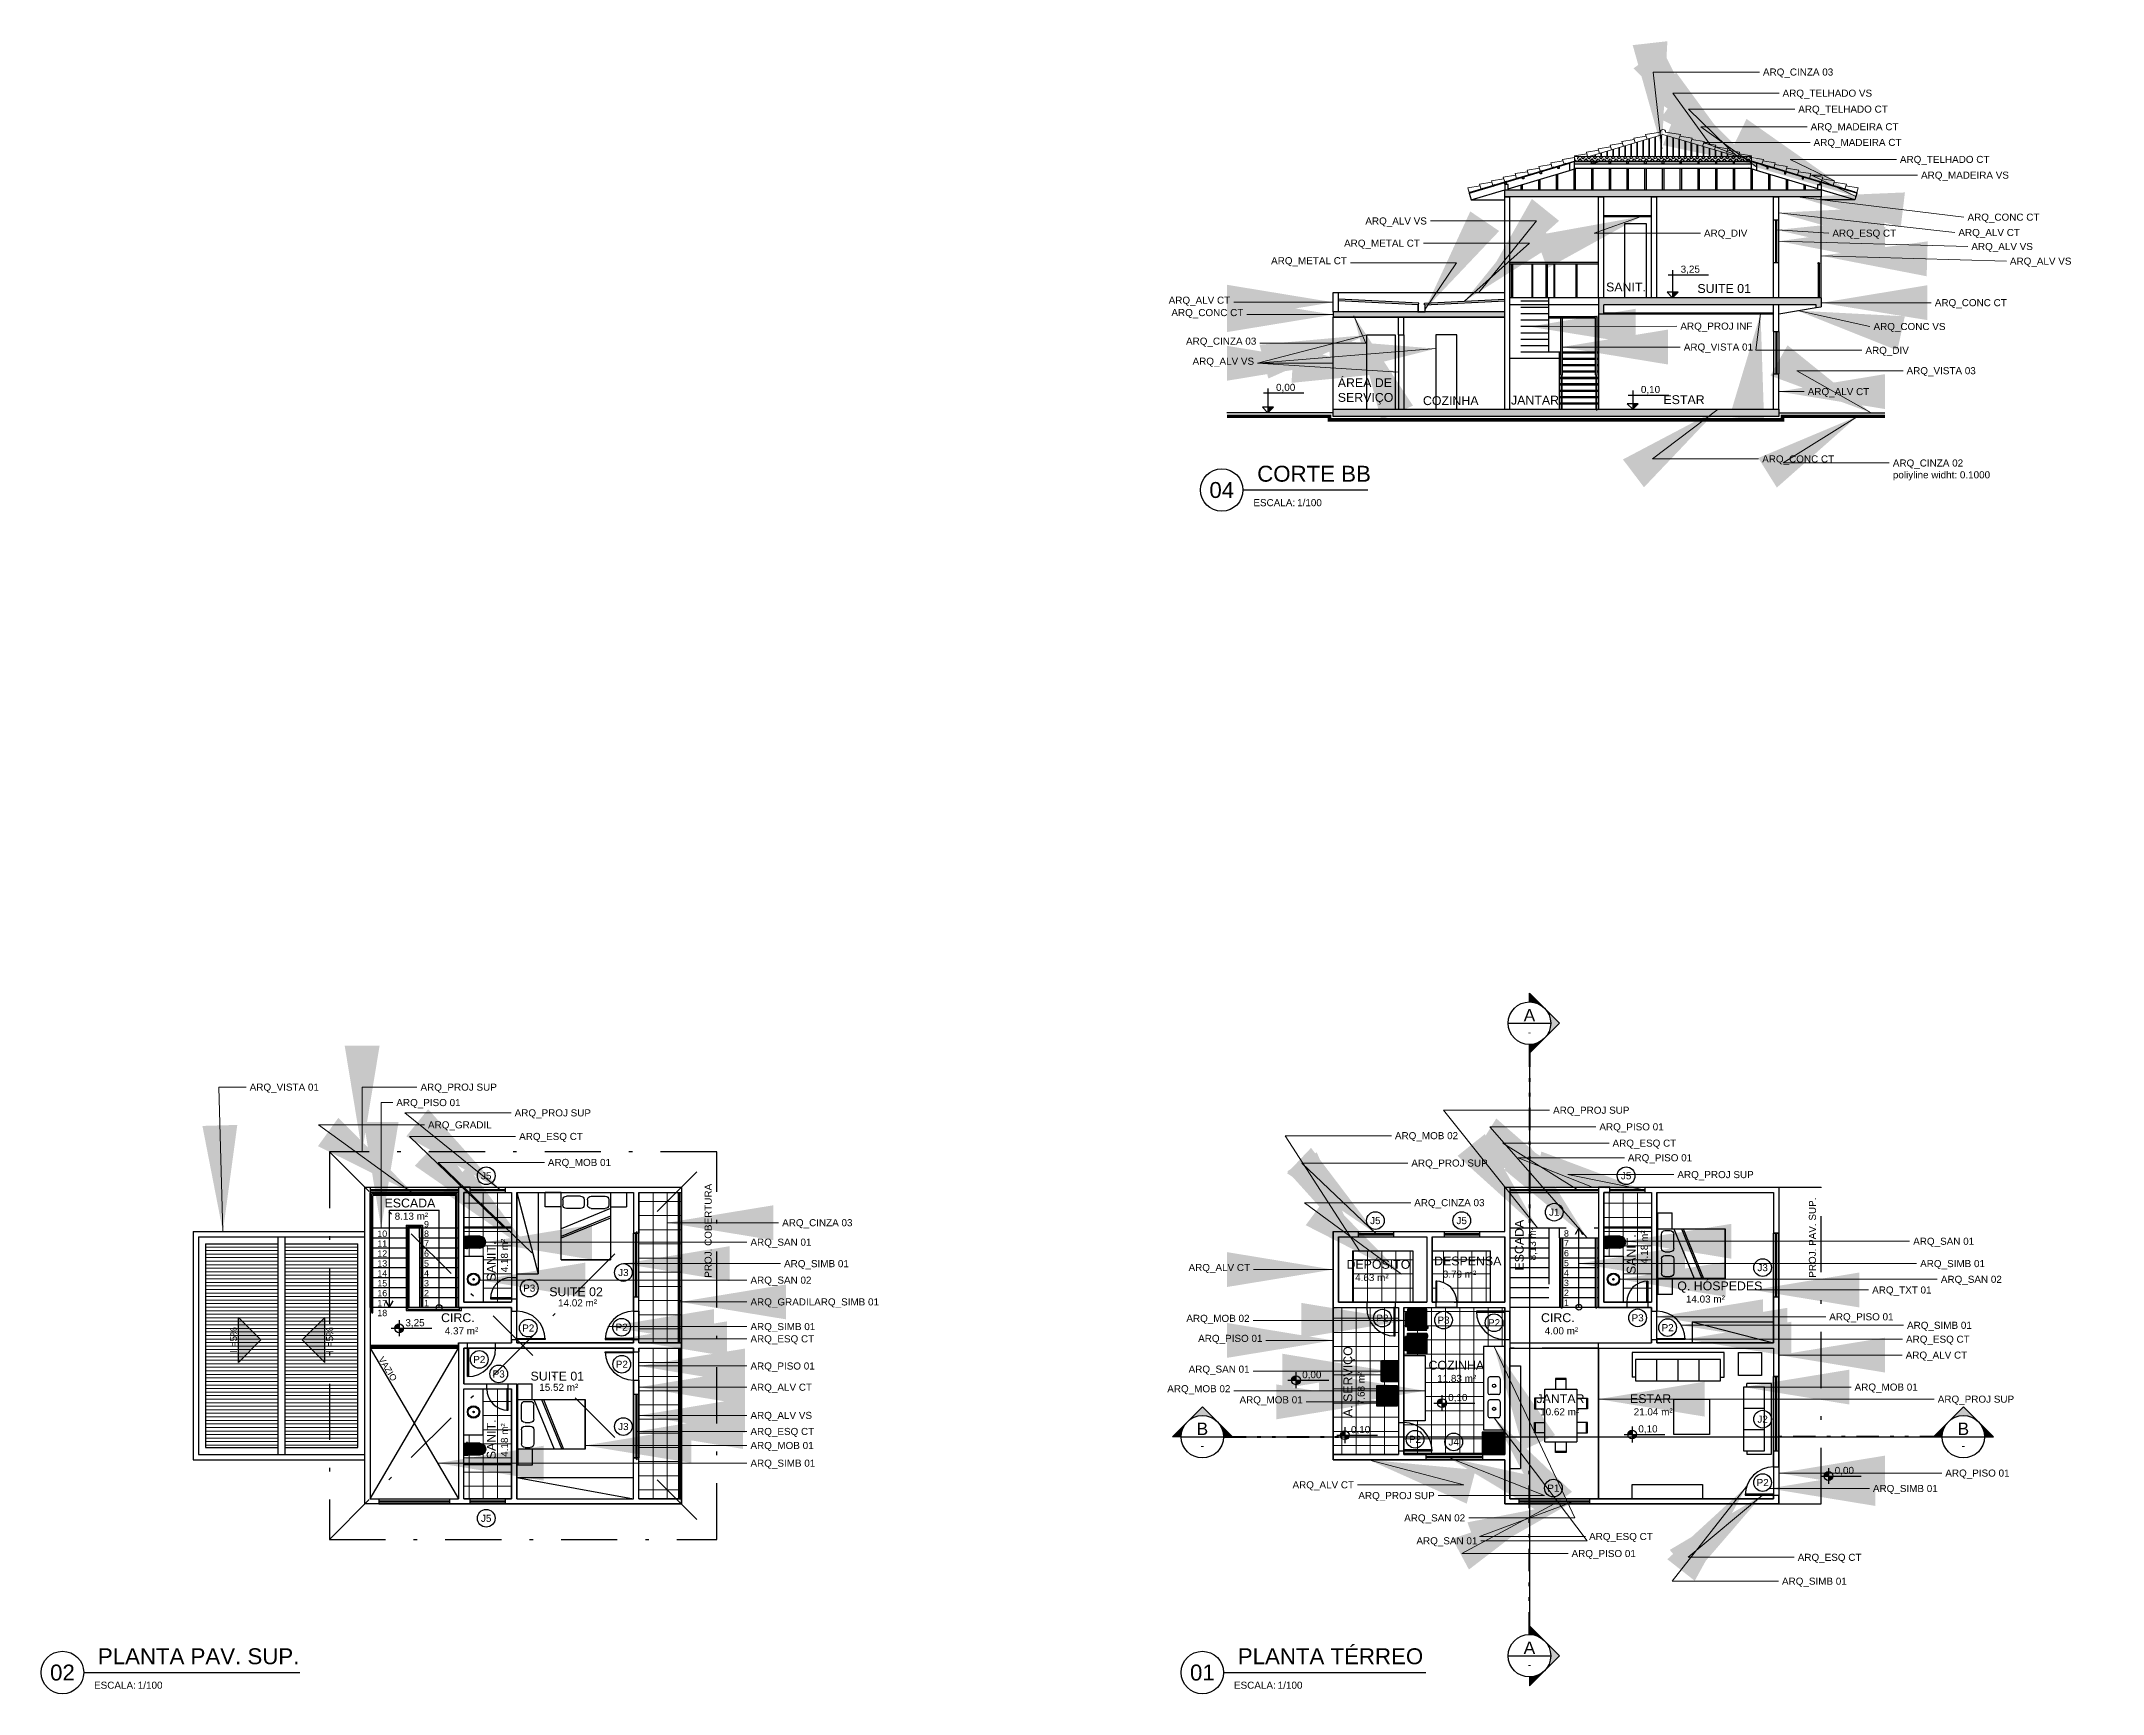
# Model space of a CAD drawing. Header units: metres. Extents: x -41.5 to 48.2, y -38.6 to 8.1.
# Drawn here: x -41.5 to 16.8, y -38.6 to 8.1 of the extents above; entities that cross this region are included whole.
import ezdxf
from ezdxf.enums import TextEntityAlignment as Align

# ---------------------------------------------------------------- set-up
doc = ezdxf.new("R2010")
doc.units = ezdxf.units.M
doc.header["$LTSCALE"] = 0.25
for name, pattern in [('DASHDOT2', [12.7, 6.35, -3.175, 0, -3.175]), ('DIVIDEX2', [63.5, 25.4, -12.7, 0, -12.7, 0, -12.7]), ('HIDDEN2', [4.7625, 3.175, -1.5875])]:
    doc.linetypes.add(name, pattern=pattern)
doc.layers.add('ARQ_0', color=7, linetype='Continuous', true_color=0xff7400, plot=False)
doc.layers.add('ARQ_0_AREAS', color=7, linetype='Continuous', true_color=0x5a1694, plot=False)
for name, color, linetype in [('ARQ_ALV CT', 4, 'Continuous'), ('ARQ_ALV VS', 2, 'Continuous'), ('ARQ_CONC CT', 6, 'Continuous'), ('ARQ_CONC VS', 2, 'Continuous'), ('ARQ_DIV', 3, 'Continuous'), ('ARQ_ESQ CT', 30, 'Continuous'), ('ARQ_ESQ VS', 2, 'Continuous'), ('ARQ_GRADIL', 2, 'Continuous'), ('ARQ_MADEIRA CT', 2, 'Continuous'), ('ARQ_MADEIRA VS', 1, 'Continuous'), ('ARQ_METAL CT', 2, 'Continuous'), ('ARQ_METAL VS', 1, 'Continuous'), ('ARQ_MOB 01', 1, 'Continuous'), ('ARQ_MOB 02', 2, 'Continuous'), ('ARQ_PISO 01', 1, 'Continuous'), ('ARQ_PROJ INF', 1, 'HIDDEN2'), ('ARQ_PROJ SUP', 1, 'DASHDOT2'), ('ARQ_SAN 01', 1, 'Continuous'), ('ARQ_SAN 02', 2, 'Continuous'), ('ARQ_SIMB 01', 1, 'Continuous'), ('ARQ_TXT 01', 1, 'Continuous'), ('ARQ_VISTA 01', 1, 'Continuous'), ('ARQ_VISTA 02', 2, 'Continuous'), ('ARQ_VISTA 03', 3, 'Continuous'), ('DET_VISTA 01', 1, 'Continuous'), ('LOUÇA', 2, 'Continuous'), ('SIMB_01', 1, 'Continuous'), ('SIMB_02', 2, 'Continuous'), ('SIMB_PREENCHIMENTO', 253, 'Continuous'), ('SIMB_TXT', 1, 'Continuous')]:
    doc.layers.add(name, color=color, linetype=linetype)
for name, color, linetype, lineweight in [('ARQ_CINZA 02', 251, 'Continuous', 9), ('ARQ_CINZA 03', 252, 'Continuous', 9), ('ARQ_CINZA 04', 253, 'Continuous', 9), ('ARQ_CINZA 06', 255, 'Continuous', 9), ('ARQ_TELHADO CT', 2, 'Continuous', 20), ('ARQ_TELHADO VS', 1, 'Continuous', 20), ('SIMB_LCT', 252, 'DIVIDEX2', 100)]:
    doc.layers.add(name, color=color, linetype=linetype, lineweight=lineweight)
doc.layers.add('ARQ_COTA_AZUL', color=5, linetype='Continuous', lineweight=20, true_color=0x0000ff)
doc.styles.add('Annot_1.8mm', font='arial.ttf', dxfattribs={"height": 1.8})
doc.styles.add('Annot_2.0mm', font='arial.ttf', dxfattribs={"height": 2})
doc.styles.add('Annot_2.5mm', font='arial.ttf', dxfattribs={"height": 2.5})
doc.styles.add('cota', font='arial.ttf')
doc.styles.add('SIMB', font='arial.ttf')
doc.dimstyles.new('Info 01 - annot', dxfattribs={"dimtxt": 2, "dimasz": 3, "dimexe": 1, "dimexo": 1, "dimgap": 1, "dimtad": 1, "dimzin": 4, "dimtxsty": 'cota', "dimblk": 'DOTSMALL', "dimcen": 2, "dimdle": 1, "dimclrd": 256, "dimclre": 256, "dimclrt": 1, "dimazin": 2, "dimtfac": 0.09, "dimtix": 1, "dimtmove": 2, "dimatfit": 2, "dimfxl": 5, "dimfxlon": 1, "dimtolj": 1, "dimtzin": 4, "dimlwd": -1, "dimarcsym": 1})
pattern_1 = [(180, (47850.90202, 23400.09065), (-1e-17, -0.1), [])]
pattern_2 = [(270, (-28.221, -27.57218), (0.4, -2e-16), []), (0, (-28.221, -27.57218), (0, 0.4), [])]

msp = doc.modelspace()

# ---------------------------------------------------------------- texts
at = {"layer": 'ARQ_COTA_AZUL', "color": 1, "char_height": 0.2, "style": 'cota'}
for s, insert, attachment_point in [('ARQ_CINZA 03', (7.15, 7.296), 1), ('ARQ_TELHADO VS', (7.705, 6.698), 1), ('ARQ_TELHADO CT', (8.148, 6.248), 1), ('ARQ_MADEIRA CT', (8.498, 5.75), 1), ('ARQ_MADEIRA CT', (8.582, 5.307), 1), ('ARQ_TELHADO CT', (11.022, 4.827), 1), ('ARQ_MADEIRA VS', (11.619, 4.382), 1), ('ARQ_ALV VS', (-2.349, 3.087), 3), ('ARQ_CONC CT', (12.933, 3.194), 1), ('ARQ_METAL CT', (-2.547, 2.459), 3), ('ARQ_DIV', (5.483, 2.743), 1), ('ARQ_ESQ CT', (9.114, 2.743), 1), ('ARQ_ALV CT', (12.675, 2.761), 1), ('ARQ_ALV VS', (13.041, 2.365), 1), ('ARQ_METAL CT', (-4.61, 1.706), 9), ('ARQ_ALV VS', (14.131, 1.952), 1), ('ARQ_ALV CT', (-7.909, 0.59), 9), ('ARQ_CONC CT', (12.009, 0.778), 1), ('ARQ_CONC CT', (-7.537, 0.24), 9), ('ARQ_PROJ INF', (4.817, 0.115), 1), ('ARQ_CONC VS', (10.276, 0.104), 1), ('ARQ_CINZA 03', (-7.17, -0.567), 9), ('ARQ_VISTA 01', (4.913, -0.476), 1), ('ARQ_DIV', (10.048, -0.568), 1), ('ARQ_ALV VS', (-7.233, -1.135), 9), ('ARQ_VISTA 03', (11.21, -1.144), 1), ('ARQ_ALV CT', (8.416, -1.735), 1), ('ARQ_CONC CT', (7.129, -3.638), 1), ('ARQ_CINZA 02\\Ppoliyline widht: 0.1000', (10.822, -3.753), 1), ('ARQ_VISTA 01', (-35.623, -21.391), 1), ('ARQ_PROJ SUP', (-30.795, -21.391), 1), ('ARQ_PROJ SUP', (-28.134, -22.119), 1), ('ARQ_PROJ SUP', (1.219, -22.044), 1), ('ARQ_GRADIL', (-30.583, -22.458), 1), ('ARQ_PISO 01', (2.528, -22.513), 1), ('ARQ_ESQ CT', (-28.006, -22.784), 1), ('ARQ_MOB 02', (-3.252, -22.763), 1), ('ARQ_ESQ CT', (2.899, -22.974), 1), ('ARQ_MOB 01', (-27.195, -23.519), 1), ('ARQ_PROJ SUP', (-2.788, -23.537), 1), ('ARQ_PISO 01', (3.333, -23.387), 1), ('ARQ_PROJ SUP', (4.732, -23.863), 1), ('ARQ_CINZA 03', (-2.707, -24.657), 1), ('ARQ_CINZA 03', (-20.572, -25.223), 1), ('ARQ_SAN 01', (-21.468, -25.772), 1), ('ARQ_SAN 01', (11.397, -25.747), 1), ('ARQ_SIMB 01', (-20.519, -26.38), 1), ('ARQ_ALV CT', (-7.347, -26.747), 9), ('ARQ_SIMB 01', (11.594, -26.378), 1), ('ARQ_SAN 02', (-21.468, -26.845), 1), ('ARQ_TXT 01', (10.238, -27.124), 1), ('ARQ_SAN 02', (12.179, -26.822), 1), ('\\A1;ARQ_GRADILARQ_SIMB 01', (-21.468, -27.461), 1), ('ARQ_MOB 02', (-7.362, -28.183), 9), ('ARQ_PISO 01', (9.025, -27.881), 1), ('\\A1;ARQ_SIMB 01', (-21.468, -28.158), 1), ('\\A1;ARQ_ESQ CT', (-21.468, -28.504), 1), ('ARQ_PISO 01', (-6.997, -28.749), 9), ('ARQ_ESQ CT', (11.194, -28.515), 1), ('ARQ_SIMB 01', (11.223, -28.122), 1), ('ARQ_ALV CT', (11.185, -28.964), 1), ('\\A1;ARQ_PISO 01', (-21.468, -29.272), 1), ('ARQ_SAN 01', (-7.36, -29.618), 9), ('\\A1;ARQ_ALV CT', (-21.468, -29.872), 1), ('ARQ_MOB 02', (-7.902, -30.172), 9), ('ARQ_MOB 01', (-5.859, -30.486), 9), ('ARQ_MOB 01', (9.741, -29.868), 1), ('ARQ_PROJ SUP', (12.092, -30.209), 1), ('\\A1;ARQ_ALV VS', (-21.468, -30.668), 1), ('\\A1;ARQ_ESQ CT', (-21.468, -31.122), 1), ('\\A1;ARQ_MOB 01', (-21.468, -31.518), 1), ('ARQ_SIMB 01', (-21.468, -32.018), 1), ('ARQ_ALV CT', (-4.408, -32.63), 3), ('ARQ_PISO 01', (12.305, -32.298), 1), ('ARQ_PROJ SUP', (-2.128, -32.934), 3), ('ARQ_SIMB 01', (10.259, -32.734), 1), ('ARQ_SAN 02', (-1.267, -33.565), 3), ('ARQ_SAN 01', (-0.921, -34.211), 3), ('ARQ_ESQ CT', (2.236, -34.09), 1), ('ARQ_PISO 01', (1.741, -34.572), 1), ('ARQ_ESQ CT', (8.134, -34.679), 1), ('ARQ_SIMB 01', (7.688, -35.353), 1)]:
    msp.add_mtext(s, dxfattribs=dict(at, insert=insert, attachment_point=attachment_point))
at = {"layer": 'ARQ_METAL CT', "color": 1, "insert": (-31.478, -21.828), "char_height": 0.2, "attachment_point": 1, "style": 'cota'}
msp.add_mtext('ARQ_PISO 01', dxfattribs=at)
at = {"layer": 'ARQ_TXT 01', "attachment_point": 1}
for s, insert, char_height, width, style in [('SANIT.', (2.716, 1.246), 0.25, 2.41083, 'Annot_2.5mm'), ('SUITE 01', (5.297, 1.203), 0.25, 2.41083, 'Annot_2.5mm'), ('ÁREA DE SERVIÇO', (-4.868, -1.458), 0.25, 2.27532, 'Annot_2.5mm'), ('COZINHA', (-2.46, -1.966), 0.25, 2.27532, 'Annot_2.5mm'), ('JANTAR', (0.028, -1.952), 0.25, 2.41083, 'Annot_2.5mm'), ('ESTAR', (4.337, -1.938), 0.25, 2.41083, 'Annot_2.5mm'), ('ESCADA', (-31.812, -24.641), 0.25, 2.41083, 'Annot_2.5mm'), ('8.13 m²', (-31.525, -25.039), 0.2, 1.1094, 'Annot_2.0mm'), ('10', (-32.016, -25.544), 0.18, 1.02, 'Annot_1.8mm'), ('8', (-30.696, -25.544), 0.18, 1.02, 'Annot_1.8mm'), ('9', (-30.696, -25.275), 0.18, 1.02, 'Annot_1.8mm'), ('8', (1.525, -25.534), 0.18, 1.02, 'Annot_1.8mm'), ('11', (-32.016, -25.824), 0.18, 1.02, 'Annot_1.8mm'), ('12', (-32.016, -26.104), 0.18, 1.02, 'Annot_1.8mm'), ('7', (-30.696, -25.824), 0.18, 1.02, 'Annot_1.8mm'), ('6', (-30.696, -26.104), 0.18, 1.02, 'Annot_1.8mm'), ('7', (1.525, -25.814), 0.18, 1.02, 'Annot_1.8mm'), ('6', (1.525, -26.094), 0.18, 1.02, 'Annot_1.8mm'), ('13', (-32.016, -26.384), 0.18, 1.02, 'Annot_1.8mm'), ('14', (-32.016, -26.664), 0.18, 1.02, 'Annot_1.8mm'), ('4', (-30.696, -26.664), 0.18, 1.02, 'Annot_1.8mm'), ('5', (-30.696, -26.384), 0.18, 1.02, 'Annot_1.8mm'), ('DEPÓSITO', (-4.621, -26.375), 0.25, 2.27532, 'Annot_2.5mm'), ('4.63 m²', (-4.377, -26.772), 0.2, 1.1094, 'Annot_2.0mm'), ('DESPENSA', (-2.144, -26.279), 0.25, 2.27532, 'Annot_2.5mm'), ('3.79 m²', (-1.899, -26.676), 0.2, 1.1094, 'Annot_2.0mm'), ('4', (1.525, -26.654), 0.18, 1.02, 'Annot_1.8mm'), ('5', (1.525, -26.374), 0.18, 1.02, 'Annot_1.8mm'), ('15', (-32.016, -26.944), 0.18, 1.02, 'Annot_1.8mm'), ('16', (-32.016, -27.224), 0.18, 1.02, 'Annot_1.8mm'), ('3', (-30.696, -26.944), 0.18, 1.02, 'Annot_1.8mm'), ('2', (-30.696, -27.224), 0.18, 1.02, 'Annot_1.8mm'), ('SUITE 02', (-27.155, -27.149), 0.25, 2.27532, 'Annot_2.5mm'), ('3', (1.525, -26.934), 0.18, 1.02, 'Annot_1.8mm'), ('2', (1.525, -27.214), 0.18, 1.02, 'Annot_1.8mm'), ('Q. HÓSPEDES', (4.728, -26.983), 0.25, 2.41083, 'Annot_2.5mm'), ('14.03 m²', (4.972, -27.38), 0.2, 1.1094, 'Annot_2.0mm'), ('17', (-32.016, -27.504), 0.18, 1.02, 'Annot_1.8mm'), ('18', (-32.016, -27.784), 0.18, 1.02, 'Annot_1.8mm'), ('1', (-30.696, -27.504), 0.18, 1.02, 'Annot_1.8mm'), ('CIRC.', (-30.213, -27.882), 0.25, 2.41083, 'Annot_2.5mm'), ('14.02 m²', (-26.907, -27.489), 0.2, 1.1094, 'Annot_2.0mm'), ('CIRC.', (0.877, -27.882), 0.25, 2.41083, 'Annot_2.5mm'), ('1', (1.525, -27.494), 0.18, 1.02, 'Annot_1.8mm'), ('4.37 m²', (-30.109, -28.279), 0.2, 1.1094, 'Annot_2.0mm'), ('4.00 m²', (0.981, -28.279), 0.2, 1.1094, 'Annot_2.0mm'), ('SUITE 01', (-27.685, -29.533), 0.25, 2.27532, 'Annot_2.5mm'), ('COZINHA', (-2.303, -29.226), 0.25, 2.27532, 'Annot_2.5mm'), ('11.83 m²', (-2.058, -29.623), 0.2, 1.1094, 'Annot_2.0mm'), ('15.52 m²', (-27.437, -29.874), 0.2, 1.1094, 'Annot_2.0mm'), ('JANTAR', (0.748, -30.17), 0.25, 2.41083, 'Annot_2.5mm'), ('ESTAR', (3.392, -30.17), 0.25, 2.41083, 'Annot_2.5mm'), ('10.62 m²', (0.853, -30.567), 0.2, 1.1094, 'Annot_2.0mm'), ('21.04 m²', (3.496, -30.567), 0.2, 1.1094, 'Annot_2.0mm')]:
    msp.add_mtext(s, dxfattribs=dict(at, insert=insert, char_height=char_height, width=width, style=style))
for s, insert, char_height, width, rotation, style in [('PROJ. COBERTURA', (-22.765, -26.878), 0.2, 3.02196, 90, 'Annot_2.0mm'), ('PROJ. PAV. SUP.', (8.448, -26.878), 0.2, 3.02196, 90, 'Annot_2.0mm'), ('ESCADA', (0.137, -26.675), 0.25, 2.41083, 90, 'Annot_2.5mm'), ('8,13 m²', (0.534, -26.388), 0.2, 1.1094, 90, 'Annot_2.0mm'), ('4.18 m²', (3.698, -26.488), 0.2, 1.1094, 90, 'Annot_2.0mm'), ('SANIT.', (-28.92, -26.983), 0.25, 2.41083, 90, 'Annot_2.5mm'), ('4.18 m²', (-28.523, -26.723), 0.2, 1.1094, 90, 'Annot_2.0mm'), ('SANIT.', (3.301, -26.775), 0.25, 2.41083, 90, 'Annot_2.5mm'), ('VAZIO', (-31.838, -29.082), 0.18, 0.56914, 301.06516, 'Annot_1.8mm'), ('\\pxi-3,l4,t4;Á. SERVIÇO', (-4.706, -31.064), 0.25, 2.27532, 90, 'Annot_2.5mm'), ('7.68 m²', (-4.308, -30.481), 0.2, 1.1094, 90, 'Annot_2.0mm'), ('SANIT.', (-28.92, -32.007), 0.25, 2.41083, 90, 'Annot_2.5mm'), ('4.18 m²', (-28.523, -31.938), 0.2, 1.1094, 90, 'Annot_2.0mm')]:
    msp.add_mtext(s, dxfattribs=dict(at, insert=insert, char_height=char_height, width=width, rotation=rotation, style=style))

# ---------------------------------------------------------------- blocks, each defined once
blk = doc.blocks.new('*U34')
at = {"layer": 'ARQ_METAL CT'}
for centre, start, end in [((-0.042, 0.013), 180, 0), ((0.042, -0.013), 0, 180)]:
    blk.add_arc(centre, 0.075, start, end, dxfattribs=at)
blk = doc.blocks.new('*U35')
at = {"layer": 'ARQ_TELHADO CT', "color": 0, "linetype": 'ByBlock', "lineweight": -2, "transparency": 16777216}
for p in [(0, 0), (0.17, 0), (0.34, 0), (0.51, 0), (0.68, 0), (0.85, 0), (1.02, 0), (1.19, 0), (1.36, 0), (1.53, 0), (1.7, 0), (1.87, 0), (2.04, 0), (2.21, 0), (2.38, 0), (2.55, 0), (2.72, 0), (2.89, 0), (3.06, 0), (3.23, 0), (3.4, 0), (3.57, 0), (3.74, 0), (3.91, 0), (4.08, 0), (4.25, 0), (4.42, 0), (4.59, 0), (4.76, 0)]:
    blk.add_blockref('*U34', p, dxfattribs=at)
blk = doc.blocks.new('*U50')
at = {"layer": 'SIMB_02'}
blk.add_line((6, 0), (41.33, 0), dxfattribs=at)
blk.add_circle((0, 0), 6, dxfattribs=at)
at = {"layer": 'SIMB_TXT', "style": 'SIMB'}
blk.add_text('ESCALA:', height=2, dxfattribs=at).set_placement((8.94, -4.58))
blk.add_attdef('TITULO_DO_DESENHO', text='', height=4.5, dxfattribs=at).set_placement((10.02, 1), align=Align.BOTTOM_LEFT)
blk.add_attdef('NUM', text='', height=4.5, dxfattribs=at).set_placement((0, 0), align=Align.MIDDLE_CENTER)
blk.add_attdef('ESCALA', (21.3, -4.58), '', height=2, dxfattribs=at)
blk = doc.blocks.new('*U213')
at = {"layer": 'SIMB_PREENCHIMENTO', "transparency": 33554587}
h = blk.add_hatch(color=256, dxfattribs=at)
h.dxf.hatch_style = 1
h.paths.add_polyline_path([(1.56, 1.56), (0, 1.56), (0, 0)])
at = {"layer": 'SIMB_01'}
for p, q in [((0, 6.88), (0, 0)), ((-1.25, 5.63), (10.18, 5.63))]:
    blk.add_line(p, q, dxfattribs=at)
blk.add_lwpolyline([(-1.56, 1.56), (0, 0), (1.56, 1.56), (-1.56, 1.56)], dxfattribs=at)
at = {"layer": 'SIMB_TXT', "style": 'SIMB'}
blk.add_attdef('00,00', (2.3, 6.2), '', height=2, dxfattribs=at)
blk = doc.blocks.new('*U215')
at = {"layer": 'SIMB_PREENCHIMENTO', "transparency": 33554587}
h = blk.add_hatch(color=256, dxfattribs=at)
h.dxf.hatch_style = 1
h.paths.add_polyline_path([(1.56, 1.56), (0, 1.56), (0, 0)])
at = {"layer": 'SIMB_01'}
for p, q in [((-1.25, 4.03), (10.18, 4.03)), ((0, 5.28), (0, 0))]:
    blk.add_line(p, q, dxfattribs=at)
blk.add_lwpolyline([(-1.56, 1.56), (0, 0), (1.56, 1.56), (-1.56, 1.56)], dxfattribs=at)
at = {"layer": 'SIMB_TXT', "style": 'SIMB'}
blk.add_attdef('00,00', (2.3, 4.6), '', height=2, dxfattribs=at)
blk = doc.blocks.new('*U217')
at = {"layer": 'SIMB_PREENCHIMENTO', "transparency": 33554587}
h = blk.add_hatch(color=256, dxfattribs=at)
h.dxf.hatch_style = 1
h.paths.add_polyline_path([(1.56, 1.56), (0, 1.56), (0, 0)])
at = {"layer": 'SIMB_01'}
for p, q in [((-1.25, 6.53), (10.18, 6.53)), ((0, 7.78), (0, 0))]:
    blk.add_line(p, q, dxfattribs=at)
blk.add_lwpolyline([(-1.56, 1.56), (0, 0), (1.56, 1.56), (-1.56, 1.56)], dxfattribs=at)
at = {"layer": 'SIMB_TXT', "style": 'SIMB'}
blk.add_attdef('00,00', (2.3, 7.1), '', height=2, dxfattribs=at)
blk = doc.blocks.new('inclinacao')
at = {"layer": 'ARQ_CINZA 06'}
blk.add_hatch(color=256, dxfattribs=at).paths.add_polyline_path([(0, 0), (-6.36, -6.36), (6.36, -6.36)])
at = {"layer": 'SIMB_01'}
blk.add_lwpolyline([(0, 0), (-6.36, -6.36), (6.36, -6.36), (0, 0)], dxfattribs=at)
at = {"layer": 'SIMB_01', "style": 'Annot_2.0mm'}
blk.add_attdef('INCLINACAO', text='', height=2, dxfattribs=at).set_placement((0, -7.75), align=Align.MIDDLE_CENTER)
blk = doc.blocks.new('nivel_PB_A_D')
at = {"layer": 'SIMB_PREENCHIMENTO', "transparency": 33554587}
h = blk.add_hatch(color=256, dxfattribs=at)
h.dxf.hatch_style = 1
h.paths.add_polyline_path([(0, 1.25, 0.414214), (-1.25, 0), (0, 0)])
h.paths.add_polyline_path([(1.25, 0), (0, 0), (0, -1.25, 0.414214)])
at = {"layer": 'SIMB_01'}
for p, q in [((-2.25, 0), (9.25, 0)), ((0, 2.25), (0, -2.25))]:
    blk.add_line(p, q, dxfattribs=at)
blk.add_circle((0, 0), 1.25, dxfattribs=at)
at = {"layer": 'SIMB_TXT', "style": 'SIMB'}
blk.add_attdef('00,00', (1.76, 0.58), '', height=2, dxfattribs=at)
blk = doc.blocks.new('VASO_BELL')
at = {"true_color": 0xffffff}
h = blk.add_hatch(color=7, dxfattribs=at)
h.dxf.hatch_style = 1
edge = h.paths.add_edge_path()
edge.add_line((0, 0), (0.37, 0))
edge.add_line((0.37, 0), (0.37, -0.126))
edge.add_line((0.37, -0.126), (0.37, -0.505))
edge.add_arc((0.185, -0.505), 0.185, 180, 360, ccw=False)
edge.add_line((0, -0.505), (0, -0.126))
edge.add_line((0, -0.126), (0, 0))
h = blk.add_hatch(color=7, dxfattribs=at)
h.dxf.hatch_style = 1
h.paths.add_polyline_path([(-0.007, -0.086), (-0.022, -0.086), (-0.022, -0.121), (-0.007, -0.121)])
h = blk.add_hatch(color=7, dxfattribs=at)
h.dxf.hatch_style = 1
h.paths.add_polyline_path([(0, -0.089), (-0.007, -0.089), (-0.007, -0.117), (0, -0.117)])
at = {"layer": 'ARQ_SAN 01'}
for p, q in [((0.056, -0.361), (0.056, -0.505)), ((0.062, -0.361), (0.062, -0.505)), ((0.082, -0.336), (0.288, -0.336)), ((0.082, -0.342), (0.288, -0.342)), ((0.141, -0.353), (0.141, -0.406)), ((0.229, -0.353), (0.229, -0.406)), ((0.308, -0.361), (0.308, -0.505)), ((0.314, -0.361), (0.314, -0.505))]:
    blk.add_line(p, q, dxfattribs=at)
for centre in [(0.11, -0.255), (0.26, -0.255)]:
    blk.add_circle(centre, 0.0075, dxfattribs=at)
for centre, radius, start, end in [((0.185, -0.505), 0.129, 179.77728, 0.22272), ((0.082, -0.361), 0.025, 90, 180), ((0.082, -0.361), 0.019, 90, 180), ((0.185, -0.499), 0.123, 182.60055, 357.39945), ((0.191, -0.592), 0.244, 91.42642, 101.83306), ((0.168, -0.406), 0.027, 180, 229.16778), ((0.185, -0.386), 0.053, 229.16778, 310.83222), ((0.179, -0.592), 0.244, 78.16694, 88.57358), ((0.202, -0.406), 0.027, 310.83222, 0), ((0.288, -0.361), 0.025, 0, 90), ((0.288, -0.361), 0.019, 0, 90)]:
    blk.add_arc(centre, radius, start, end, dxfattribs=at)
at = {"layer": 'ARQ_SAN 02'}
for p, q in [((0, 0), (0, -0.126)), ((0, 0), (0.37, 0)), ((0.37, 0), (0.37, -0.126)), ((-0.022, -0.086), (-0.007, -0.086)), ((-0.022, -0.121), (-0.022, -0.086)), ((-0.022, -0.121), (-0.007, -0.121)), ((-0.007, -0.121), (-0.007, -0.086)), ((0, -0.089), (-0.007, -0.089)), ((0, -0.117), (-0.007, -0.117)), ((0, -0.505), (0, -0.126)), ((0.026, -0.331), (0.026, -0.505)), ((0.051, -0.306), (0.319, -0.306)), ((0.301, -0.195), (0.069, -0.195)), ((0.344, -0.331), (0.344, -0.505)), ((0.37, -0.505), (0.37, -0.126))]:
    blk.add_line(p, q, dxfattribs=at)
for centre, radius, start, end in [((0.069, -0.126), 0.069, 180, 270), ((0.185, -0.505), 0.185, 180, 0), ((0.051, -0.331), 0.025, 90, 180), ((0.185, -0.505), 0.159, 180, 0), ((0.301, -0.126), 0.069, 270, 0), ((0.319, -0.331), 0.025, 0, 90)]:
    blk.add_arc(centre, radius, start, end, dxfattribs=at)
blk = doc.blocks.new('*U25')
at = {"layer": 'SIMB_02'}
blk.add_line((6, 0), (67.14, 0), dxfattribs=at)
blk.add_circle((0, 0), 6, dxfattribs=at)
at = {"layer": 'SIMB_TXT', "style": 'SIMB'}
blk.add_text('ESCALA:', height=2, dxfattribs=at).set_placement((8.94, -4.58))
blk.add_attdef('TITULO_DO_DESENHO', text='', height=4.5, dxfattribs=at).set_placement((10.02, 1), align=Align.BOTTOM_LEFT)
blk.add_attdef('NUM', text='', height=4.5, dxfattribs=at).set_placement((0, 0), align=Align.MIDDLE_CENTER)
blk.add_attdef('ESCALA', (21.3, -4.58), '', height=2, dxfattribs=at)
blk = doc.blocks.new('*U24')
at = {"layer": 'SIMB_02'}
blk.add_circle((0, 0), 2.5, dxfattribs=at)
at = {"layer": 'SIMB_TXT', "style": 'SIMB'}
blk.add_attdef('CDESQ', text='', height=2, dxfattribs=at).set_placement((0, 0), align=Align.MIDDLE_CENTER)
blk = doc.blocks.new('CAMA 180')
at = {"layer": 'ARQ_MOB 01'}
for p, q in [((0.4, 1.15), (0, 1.15)), ((0, 0.7), (0, 1.15)), ((1.9, 0.7), (0, 0.7)), ((0, 0.7), (0, -0.7)), ((0.2, 0.65), (0.35, 0.65)), ((0.4, 0.7), (0.4, 1.15)), ((0.452, -0.7), (1.026, 0.7)), ((0.665, -0.7), (1.239, 0.7)), ((0.718, -0.7), (1.292, 0.7)), ((1.9, -0.7), (1.9, 0.7)), ((1.9, 0.7), (1.9, -0.7)), ((0.1, 0.15), (0.1, 0.55)), ((0.2, 0.05), (0.35, 0.05)), ((0.45, 0.15), (0.45, 0.55)), ((0.1, -0.15), (0.1, -0.55)), ((0.2, -0.05), (0.35, -0.05)), ((0.45, -0.15), (0.45, -0.55)), ((0, -0.7), (1.9, -0.7)), ((0, -0.7), (0, -1.15)), ((0, -1.15), (0.4, -1.15)), ((0.2, -0.65), (0.35, -0.65)), ((0.4, -0.7), (0.4, -1.15))]:
    blk.add_line(p, q, dxfattribs=at)
for centre, start, end in [((0.2, 0.55), 90, 180), ((0.35, 0.55), 0, 90), ((0.2, 0.15), 180, 270), ((0.35, 0.15), 270, 0), ((0.2, -0.15), 90, 180), ((0.2, -0.55), 180, 270), ((0.35, -0.15), 0, 90), ((0.35, -0.55), 270, 0)]:
    blk.add_arc(centre, 0.1, start, end, dxfattribs=at)
blk = doc.blocks.new('*U31')
at = {"layer": 'SIMB_PREENCHIMENTO', "transparency": 33554587}
h = blk.add_hatch(color=256, dxfattribs=at)
h.dxf.hatch_style = 1
h.paths.add_polyline_path([(0, 8.48), (-4.15, 4.33, -0.401827), (4.15, 4.33)])
h = blk.add_hatch(color=256, dxfattribs=at)
h.dxf.hatch_style = 1
h.paths.add_polyline_path([(-4.33, 4.15), (-8.48, 0), (-6, 0, -0.193399)])
h = blk.add_hatch(color=256, dxfattribs=at)
h.dxf.hatch_style = 1
h.paths.add_polyline_path([(4.33, 4.15, -0.193399), (6, 0), (8.48, 0)])
at = {"layer": 'SIMB_01'}
for p, q in [((-8.48, 0), (0, 8.48)), ((8.48, 0), (0, 8.48)), ((-6, 0), (-8.48, 0)), ((-6, 0), (6, 0)), ((6, 0), (8.48, 0))]:
    blk.add_line(p, q, dxfattribs=at)
blk.add_circle((0, 0), 6, dxfattribs=at)
at = {"layer": 'SIMB_LCT'}
blk.add_line((6, 0), (38.48, 0), dxfattribs=at)
at = {"layer": 'SIMB_TXT', "style": 'SIMB'}
for tag, height, p in [('000', 3.5, (0, 2.25)), ('999', 2, (0, -2.53))]:
    blk.add_attdef(tag, text='', height=height, dxfattribs=at).set_placement(p, align=Align.MIDDLE_CENTER)
blk = doc.blocks.new('*U30')
at = {"layer": 'SIMB_PREENCHIMENTO', "transparency": 33554587}
h = blk.add_hatch(color=256, dxfattribs=at)
h.dxf.hatch_style = 1
h.paths.add_polyline_path([(0, 8.48), (-4.15, 4.33, -0.401827), (4.15, 4.33)])
h = blk.add_hatch(color=256, dxfattribs=at)
h.dxf.hatch_style = 1
h.paths.add_polyline_path([(-4.33, 4.15), (-8.48, 0), (-6, 0, -0.193399)])
h = blk.add_hatch(color=256, dxfattribs=at)
h.dxf.hatch_style = 1
h.paths.add_polyline_path([(4.33, 4.15, -0.193399), (6, 0), (8.48, 0)])
at = {"layer": 'SIMB_01'}
for p, q in [((-8.48, 0), (0, 8.48)), ((8.48, 0), (0, 8.48)), ((-6, 0), (-8.48, 0)), ((-6, 0), (6, 0)), ((6, 0), (8.48, 0))]:
    blk.add_line(p, q, dxfattribs=at)
blk.add_circle((0, 0), 6, dxfattribs=at)
at = {"layer": 'SIMB_LCT'}
blk.add_line((-6, 0), (-54.25, 0), dxfattribs=at)
at = {"layer": 'SIMB_TXT', "style": 'SIMB'}
for tag, height, p in [('000', 3.5, (0, 2.25)), ('999', 2, (0, -2.53))]:
    blk.add_attdef(tag, text='', height=height, dxfattribs=at).set_placement(p, align=Align.MIDDLE_CENTER)
blk = doc.blocks.new('*U71')
at = {"layer": 'SIMB_PREENCHIMENTO', "transparency": 33554587}
h = blk.add_hatch(color=256, dxfattribs=at)
h.dxf.hatch_style = 1
h.paths.add_polyline_path([(0, 8.48), (-4.15, 4.33, -0.401827), (4.15, 4.33)])
h = blk.add_hatch(color=256, dxfattribs=at)
h.dxf.hatch_style = 1
h.paths.add_polyline_path([(-4.33, 4.15), (-8.48, 0), (-6, 0, -0.193399)])
h = blk.add_hatch(color=256, dxfattribs=at)
h.dxf.hatch_style = 1
h.paths.add_polyline_path([(4.33, 4.15, -0.193399), (6, 0), (8.48, 0)])
at = {"layer": 'SIMB_01'}
for p, q in [((-8.48, 0), (0, 8.48)), ((8.48, 0), (0, 8.48)), ((0, -6), (0, 6)), ((-6, 0), (-8.48, 0)), ((6, 0), (8.48, 0))]:
    blk.add_line(p, q, dxfattribs=at)
blk.add_circle((0, 0), 6, dxfattribs=at)
at = {"layer": 'SIMB_LCT'}
blk.add_line((6, 0), (69.06, 0), dxfattribs=at)
at = {"layer": 'SIMB_TXT', "style": 'SIMB'}
for tag, height, p in [('000', 3.5, (-2.25, 0)), ('999', 2, (2.53, 0))]:
    blk.add_attdef(tag, text='', height=height, rotation=90, dxfattribs=at).set_placement(p, align=Align.MIDDLE_CENTER)
blk = doc.blocks.new('*U72')
at = {"layer": 'SIMB_PREENCHIMENTO', "transparency": 33554587}
h = blk.add_hatch(color=256, dxfattribs=at)
h.dxf.hatch_style = 1
h.paths.add_polyline_path([(0, 8.48), (-4.15, 4.33, -0.401827), (4.15, 4.33)])
h = blk.add_hatch(color=256, dxfattribs=at)
h.dxf.hatch_style = 1
h.paths.add_polyline_path([(-4.33, 4.15), (-8.48, 0), (-6, 0, -0.193399)])
h = blk.add_hatch(color=256, dxfattribs=at)
h.dxf.hatch_style = 1
h.paths.add_polyline_path([(4.33, 4.15, -0.193399), (6, 0), (8.48, 0)])
at = {"layer": 'SIMB_01'}
for p, q in [((-8.48, 0), (0, 8.48)), ((8.48, 0), (0, 8.48)), ((0, -6), (0, 6)), ((-6, 0), (-8.48, 0)), ((6, 0), (8.48, 0))]:
    blk.add_line(p, q, dxfattribs=at)
blk.add_circle((0, 0), 6, dxfattribs=at)
at = {"layer": 'SIMB_LCT'}
blk.add_line((-6, 0), (-54.48, 0), dxfattribs=at)
at = {"layer": 'SIMB_TXT', "style": 'SIMB'}
for tag, height, p in [('000', 3.5, (-2.25, 0)), ('999', 2, (2.53, 0))]:
    blk.add_attdef(tag, text='', height=height, rotation=90, dxfattribs=at).set_placement(p, align=Align.MIDDLE_CENTER)
blk = doc.blocks.new('*U21')
at = {"layer": 'SIMB_02'}
blk.add_line((6, 0), (63.13, 0), dxfattribs=at)
blk.add_circle((0, 0), 6, dxfattribs=at)
at = {"layer": 'SIMB_TXT', "style": 'SIMB'}
blk.add_text('ESCALA:', height=2, dxfattribs=at).set_placement((8.94, -4.58))
blk.add_attdef('TITULO_DO_DESENHO', text='', height=4.5, dxfattribs=at).set_placement((10.02, 1), align=Align.BOTTOM_LEFT)
blk.add_attdef('NUM', text='', height=4.5, dxfattribs=at).set_placement((0, 0), align=Align.MIDDLE_CENTER)
blk.add_attdef('ESCALA', (21.3, -4.58), '', height=2, dxfattribs=at)
blk = doc.blocks.new('GEL60')
at = {"true_color": 0xffffff}
h = blk.add_hatch(color=7, dxfattribs=at)
h.dxf.hatch_style = 1
h.paths.add_polyline_path([(0.6, 0.55), (0.55, 0.55), (0.55, 0.58), (0.48, 0.58), (0.48, 0.55), (0, 0.55), (0, 0), (0.1, 0), (0.1, -0.05), (0.5, -0.05), (0.5, 0), (0.6, 0)])
at = {"layer": 'ARQ_MOB 02'}
for p, q in [((0, 0.55), (0, 0)), ((0.6, 0.55), (0, 0.55)), ((0.6, 0.5), (0, 0.5)), ((0, 0), (0.6, 0)), ((0.1, 0), (0.1, -0.05)), ((0.5, 0), (0.5, -0.05)), ((0.6, 0), (0.6, 0.55)), ((0.1, -0.05), (0.5, -0.05))]:
    blk.add_line(p, q, dxfattribs=at)
blk.add_lwpolyline([(0.55, 0.55), (0.48, 0.55), (0.48, 0.58), (0.55, 0.58)], close=True, dxfattribs=at)
blk = doc.blocks.new('DUASX60')
blk.add_blockref('GEL60', (0.059, 0.071))
at = {"xscale": -1}
blk.add_blockref('GEL60', (1.335, 0.071), dxfattribs=at)
blk = doc.blocks.new('M6')
for p, q in [((0, 0), (-1.4875, 0)), ((-1.4875, -0.9), (-1.4875, 0)), ((-1.2375, 0), (-1.2375, 0.3)), ((-1.2375, 0.3), (-0.9375, 0.3)), ((-1.2375, 0.27), (-0.9375, 0.27)), ((-0.9375, 0.3), (-0.9375, 0)), ((-0.55, 0.3), (-0.55, 0)), ((-0.25, 0.3), (-0.55, 0.3)), ((-0.25, 0.27), (-0.55, 0.27)), ((-0.25, 0), (-0.25, 0.3)), ((0, -0.9), (0, 0)), ((-1.4875, -0.3), (-1.7875, -0.3)), ((-1.7875, -0.3), (-1.7875, -0.6)), ((-1.7575, -0.3), (-1.7575, -0.6)), ((0, -0.3), (0.3, -0.3)), ((0.27, -0.3), (0.27, -0.6)), ((0.3, -0.3), (0.3, -0.6)), ((-1.7875, -0.6), (-1.4875, -0.6)), ((-1.4875, -0.9), (0, -0.9)), ((-1.2375, -0.9), (-1.2375, -1.2)), ((-0.9375, -1.2), (-0.9375, -0.9)), ((-0.55, -1.2), (-0.55, -0.9)), ((-0.25, -0.9), (-0.25, -1.2)), ((0.3, -0.6), (0, -0.6)), ((-1.2375, -1.17), (-0.9375, -1.17)), ((-1.2375, -1.2), (-0.9375, -1.2)), ((-0.25, -1.17), (-0.55, -1.17)), ((-0.25, -1.2), (-0.55, -1.2))]:
    blk.add_line(p, q)
blk = doc.blocks.new('PIA')
at = {"layer": 'ARQ_MOB 01'}
for p, q in [((-0.35, 0.2), (-0.35, -0.2)), ((-0.05, 0.25), (-0.3, 0.25)), ((0, 0.2), (0, -0.2)), ((-0.05, -0.25), (-0.3, -0.25))]:
    blk.add_line(p, q, dxfattribs=at)
blk.add_circle((-0.175, 0), 0.0461, dxfattribs=at)
for centre, start, end in [((-0.3, 0.2), 90, 180), ((-0.05, 0.2), 0, 90), ((-0.3, -0.2), 180, 270), ((-0.05, -0.2), 270, 0)]:
    blk.add_arc(centre, 0.05, start, end, dxfattribs=at)
blk = doc.blocks.new('fogão_01')
at = {"true_color": 0xffffff}
h = blk.add_hatch(color=7, dxfattribs=at)
h.dxf.hatch_style = 1
h.paths.add_polyline_path([(0, -0.3), (-0.632, -0.3), (-0.632, 0.3), (0, 0.3)])
blk.add_lwpolyline([(0, -0.3), (-0.632, -0.3), (-0.632, 0.3), (0, 0.3)], close=True)
for points, const_width in [([(-0.585, 0.218), (-0.615, 0.218), (-0.615, 0.176), (-0.585, 0.176)], 0.005), ([(-0.585, 0.118), (-0.615, 0.118), (-0.615, 0.076), (-0.585, 0.076)], 0.005), ([(-0.585, 0.018), (-0.615, 0.018), (-0.615, -0.024), (-0.585, -0.024)], 0.005), ([(-0.585, -0.3), (-0.585, 0.3)], 0.005), ([(-0.542, 0.261), (-0.041, 0.261), (-0.041, -0.257), (-0.54, -0.257), (-0.54, 0.261)], 0.0045), ([(-0.54, 0.002), (-0.044, 0.002)], 0.0045), ([(-0.439, 0.146), (-0.453, 0.161)], 0.0045), ([(-0.438, 0.12), (-0.453, 0.105)], 0.0045), ([(-0.412, 0.147), (-0.397, 0.161)], 0.0045), ([(-0.412, 0.12), (-0.397, 0.105)], 0.0045), ([(-0.3, 0.261), (-0.3, -0.257)], 0.0045), ([(-0.183, 0.146), (-0.197, 0.161)], 0.0045), ([(-0.182, 0.12), (-0.197, 0.105)], 0.0045), ([(-0.156, 0.147), (-0.141, 0.161)], 0.0045), ([(-0.155, 0.12), (-0.141, 0.105)], 0.0045), ([(-0.585, -0.082), (-0.615, -0.082), (-0.615, -0.124), (-0.585, -0.124)], 0.005), ([(-0.585, -0.182), (-0.615, -0.182), (-0.615, -0.224), (-0.585, -0.224)], 0.005), ([(-0.439, -0.118), (-0.453, -0.104)], 0.0045), ([(-0.438, -0.145), (-0.453, -0.16)], 0.0045), ([(-0.412, -0.118), (-0.397, -0.103)], 0.0045), ([(-0.412, -0.145), (-0.397, -0.159)], 0.0045), ([(-0.185, -0.121), (-0.2, -0.106)], 0.0045), ([(-0.185, -0.148), (-0.199, -0.162)], 0.0045), ([(-0.158, -0.121), (-0.144, -0.106)], 0.0045), ([(-0.158, -0.147), (-0.144, -0.162)], 0.0045)]:
    blk.add_lwpolyline(points, dxfattribs=dict(const_width=const_width))
for points in [[(-0.603, 0.215), (-0.603, 0.176)], [(-0.603, 0.115), (-0.603, 0.076)], [(-0.603, 0.015), (-0.603, -0.024)], [(-0.603, -0.085), (-0.603, -0.124)], [(-0.603, -0.185), (-0.603, -0.224)]]:
    blk.add_lwpolyline(points)
for centre in [(-0.425, 0.133), (-0.169, 0.133), (-0.425, -0.131), (-0.172, -0.134)]:
    blk.add_circle(centre, 0.0314)
blk = doc.blocks.new('S3')
at = {"ltscale": 0.1}
for p, q in [((0, 0), (-2, 0)), ((0, -0.7), (0, 0)), ((-2, 0), (-2, -0.7)), ((-0.1, -0.2), (-1.9, -0.2)), ((-1.9, -0.2), (-1.9, -0.8)), ((-1.3, -0.8), (-1.3, -0.2)), ((-0.7, -0.8), (-0.7, -0.2)), ((-0.1, -0.8), (-0.1, -0.2)), ((-1.9, -0.7), (-2, -0.7)), ((-1.9, -0.8), (-0.1, -0.8)), ((-0.1, -0.7), (0, -0.7))]:
    blk.add_line(p, q, dxfattribs=at)
blk = doc.blocks.new('S4')
at = {"ltscale": 0.1}
for p, q in [((0, 0), (-2.6, 0)), ((0, -0.7), (0, 0)), ((-2.6, 0), (-2.6, -0.7)), ((-0.1, -0.2), (-2.5, -0.2)), ((-2.5, -0.2), (-2.5, -0.8)), ((-1.9, -0.8), (-1.9, -0.2)), ((-1.3, -0.8), (-1.3, -0.2)), ((-0.7, -0.8), (-0.7, -0.2)), ((-0.1, -0.8), (-0.1, -0.2)), ((-2.5, -0.7), (-2.6, -0.7)), ((-2.5, -0.8), (-0.1, -0.8)), ((-0.1, -0.7), (0, -0.7))]:
    blk.add_line(p, q, dxfattribs=at)
blk = doc.blocks.new('maq. lavar_02')
at = {"true_color": 0xffffff}
h = blk.add_hatch(color=7, dxfattribs=at)
h.dxf.hatch_style = 1
h.paths.add_polyline_path([(0.75, 0), (0, 0), (0, 0.8), (0.75, 0.8)])
for points in [[(0.75, 0), (0, 0), (0, 0.8), (0.75, 0.8), (0.75, 0)], [(0, 0.1), (0.75, 0.1)]]:
    blk.add_lwpolyline(points)
for points in [[(0.052, 0.02), (0.052, 0.078), (0.167, 0.078), (0.167, 0.02)], [(0.26, 0.02), (0.26, 0.078), (0.376, 0.078), (0.376, 0.02)], [(0.5, 0.02), (0.5, 0.078), (0.615, 0.078), (0.615, 0.02)]]:
    blk.add_lwpolyline(points, close=True)
blk.add_lwpolyline([(0.1, 0.245), (0.1, 0.65, -0.414214), (0.15, 0.7), (0.6, 0.7, -0.414214), (0.65, 0.65), (0.65, 0.25, -0.414214), (0.6, 0.2), (0.147, 0.2)], format="xyb")
blk.add_arc((0.15, 0.25), 0.05, 173.8325, 273.12652)
blk = doc.blocks.new('tanque_05')
at = {"true_color": 0xffffff}
h = blk.add_hatch(color=7, dxfattribs=at)
h.dxf.hatch_style = 1
edge = h.paths.add_edge_path()
edge.add_line((-0.269, -0.492), (0.269, -0.492))
edge.add_arc((0.269, -0.461), 0.0304, 270, 360)
edge.add_line((0.299, -0.461), (0.299, -0.01))
edge.add_arc((0.289, -0.01), 0.0101, 0, 90)
edge.add_line((0.289, 0), (-0.289, 0))
edge.add_arc((-0.289, -0.01), 0.0101, 90, 180)
edge.add_line((-0.299, -0.01), (-0.299, -0.461))
edge.add_arc((-0.269, -0.461), 0.0304, 180, 270)
for p, q in [((-0.258, -0.325), (0.258, -0.325)), ((0.258, -0.331), (-0.258, -0.331)), ((-0.258, -0.345), (0.258, -0.345)), ((0.258, -0.351), (-0.258, -0.351)), ((-0.258, -0.365), (0.258, -0.365)), ((0.258, -0.372), (-0.258, -0.372)), ((-0.258, -0.386), (0.258, -0.386)), ((0.258, -0.392), (-0.258, -0.392)), ((-0.258, -0.406), (0.258, -0.406)), ((0.258, -0.412), (-0.258, -0.412)), ((-0.258, -0.426), (0.258, -0.426)), ((-0.251, -0.447), (0.251, -0.447))]:
    blk.add_line(p, q)
for points in [[(-0.269, -0.492), (0.269, -0.492, 0.414214), (0.299, -0.461), (0.299, -0.01, 0.414214), (0.289, 0), (-0.289, 0, 0.414214), (-0.299, -0.01), (-0.299, -0.461, 0.414214)], [(-0.198, -0.289), (0.198, -0.289, 0.414214), (0.218, -0.269), (0.218, -0.086, 0.414214), (0.198, -0.066), (-0.198, -0.066, 0.414214), (-0.218, -0.086), (-0.218, -0.269, 0.414214)]]:
    blk.add_lwpolyline(points, format="xyb", close=True)
for points in [[(0.258, -0.281), (0.258, -0.061, 0.414214), (0.238, -0.041), (-0.238, -0.041, 0.414214), (-0.258, -0.061), (-0.258, -0.281)], [(-0.258, -0.282), (-0.258, -0.301, 0.414214), (-0.248, -0.311), (-0.236, -0.311), (0.234, -0.311), (0.248, -0.311, 0.414214), (0.258, -0.301), (0.258, -0.282)], [(-0.258, -0.309), (-0.258, -0.431, 0.414214), (-0.238, -0.451), (0.238, -0.451, 0.414214), (0.258, -0.431), (0.258, -0.309, 0.414214)]]:
    blk.add_lwpolyline(points, format="xyb")
blk.add_lwpolyline([(0.258, -0.432), (-0.258, -0.432)])
blk.add_circle((0, -0.172), 0.0284)
blk = doc.blocks.new('_DotSmall')
at = {"color": 0, "linetype": 'ByBlock', "const_width": 0.5}
blk.add_lwpolyline([(-0.0625, 0, 1), (0.0625, 0, 1)], format="xyb", close=True, dxfattribs=at)

# ---------------------------------------------------------------- hatches: boundary and pattern name
at = {"layer": 'ARQ_CINZA 03'}
h = msp.add_hatch(dxfattribs=at)
h.set_pattern_fill('_USER', color=256, scale=0.17, angle=90, style=0, pattern_type=0)
h.set_pattern_definition([(90, (2.41571, 4.73002), (-0.17, 1e-17), [])])
h.paths.add_polyline_path([(6.417, 4.805), (4.32, 5.43), (2.235, 4.805)])
h = msp.add_hatch(dxfattribs=at)
h.set_pattern_fill('_USER', color=256, scale=0.17, angle=90, style=0, pattern_type=0)
h.set_pattern_definition([(90, (2.56571, 4.73002), (-0.17, 1e-17), [])])
h.paths.add_polyline_path([(2.533, 4.894), (2.235, 4.805), (6.417, 4.805), (4.32, 5.43)])
h = msp.add_hatch(dxfattribs=at)
h.set_pattern_fill('AR-CONC', color=256, scale=0.001, angle=90, style=0)
h.paths.add_polyline_path([(-0.05, 3.865), (-0.15, 3.865), (-0.15, 3.665), (0, 3.665), (2.5, 3.665), (2.65, 3.665), (4, 3.665), (4.15, 3.665), (7.45, 3.665), (7.6, 3.665), (8.8, 3.665), (8.8, 3.865), (8.7, 3.865)])
h = msp.add_hatch(dxfattribs=at)
h.set_pattern_fill('AR-CONC', color=256, scale=0.001, angle=90, style=0)
h.paths.add_polyline_path([(2.5, 0.365), (2.65, 0.365), (2.65, 0.615), (8.65, 0.615), (8.65, 0.54), (8.8, 0.565), (8.8, 0.815), (2.5, 0.815), (2.5, 0.635)])
h = msp.add_hatch(dxfattribs=at)
h.set_pattern_fill('AR-CONC', color=256, scale=0.001, angle=90, style=0)
h.paths.add_polyline_path([(-2.398, 0.415), (-2.602, 0.415), (-5, 0.415), (-5, 0.265), (-3, 0.265), (-0.15, 0.265), (-0.15, 0.415)])
h = msp.add_hatch(dxfattribs=at)
h.set_pattern_fill('AR-CONC', color=256, scale=0.001, angle=90, style=0)
h.paths.add_polyline_path([(7.6, -2.535), (7.6, -2.335), (-5, -2.335), (-5, -2.535)])
h = msp.add_hatch(dxfattribs=at)
h.set_pattern_fill('_USER', color=256, scale=0.4, angle=270, double=1, pattern_type=0)
h.set_pattern_definition(pattern_2)
h.paths.add_polyline_path([(-29.021, -26.272), (-29.021, -27.572), (-28.221, -27.572), (-28.221, -24.472), (-29.571, -24.472), (-29.571, -26.272)])
h = msp.add_hatch(dxfattribs=at)
h.set_pattern_fill('_USER', color=256, scale=0.4, angle=270, double=1, pattern_type=0)
h.set_pattern_definition([(270, (-24.621, -28.72218), (0.4, -7e-17), []), (0, (-24.621, -28.72218), (0, 0.4), [])])
h.paths.add_polyline_path([(-24.621, -24.472), (-23.421, -24.472), (-23.421, -28.722), (-24.621, -28.722)])
h = msp.add_hatch(dxfattribs=at)
h.set_pattern_fill('_USER', color=256, scale=0.4, angle=270, double=1, pattern_type=0)
h.set_pattern_definition([(270, (4, -27.57218), (0.4, -2e-16), []), (0, (4, -27.57218), (0, 0.4), [])])
h.paths.add_polyline_path([(3.2, -26.272), (3.2, -27.572), (4, -27.572), (4, -24.472), (2.65, -24.472), (2.65, -26.272)])
h = msp.add_hatch(dxfattribs=at)
h.set_pattern_fill('_USER', color=256, scale=0.4, angle=270, double=1, pattern_type=0)
h.set_pattern_definition([(270, (-2.425, -27.57218), (0.4, -7e-17), []), (0, (-2.425, -27.57218), (0, 0.4), [])])
h.paths.add_polyline_path([(-2.75, -26.122), (-4.45, -26.122), (-4.45, -27.572), (-2.75, -27.572)])
h = msp.add_hatch(dxfattribs=at)
h.set_pattern_fill('_USER', color=256, scale=0.4, angle=270, double=1, pattern_type=0)
h.set_pattern_definition([(270, (-2.275, -27.57218), (0.4, -7e-17), []), (0, (-2.275, -27.57218), (0, 0.4), [])])
edge = h.paths.add_edge_path()
edge.add_line((-0.55, -26.122), (-2.2, -26.122))
edge.add_line((-2.2, -26.122), (-2.2, -27.572))
edge.add_line((-2.2, -27.572), (-2.1, -27.572))
edge.add_line((-2.1, -27.572), (-2.1, -26.972))
edge.add_line((-2.1, -26.972), (-2.07, -26.972))
edge.add_arc((-2.101, -27.573), 0.601, 0.05524, 87.00716, ccw=False)
edge.add_line((-1.5, -27.572), (-0.55, -27.572))
edge.add_line((-0.55, -27.572), (-0.55, -26.122))
h = msp.add_hatch(dxfattribs=at)
h.set_pattern_fill('_USER', color=256, scale=0.4, angle=270, double=1, pattern_type=0)
h.set_pattern_definition([(270, (-3.15, -32.02218), (0.4, -7e-17), []), (0, (-3.15, -32.02218), (0, 0.4), [])])
h.paths.add_polyline_path([(-5, -27.722), (-3.15, -27.722), (-3.15, -31.872), (-5, -31.872)])
h = msp.add_hatch(dxfattribs=at)
h.set_pattern_fill('_USER', color=256, scale=0.4, angle=270, double=1, pattern_type=0)
h.set_pattern_definition([(270, (-47830.61883, -23454.235), (0.4, -7e-17), []), (0, (-47830.61883, -23454.235), (0, 0.4), [])])
h.paths.add_polyline_path([(-0.75, -28.822), (-0.15, -28.822), (-0.15, -27.722), (-3, -27.722), (-3, -29.072), (-2.4, -29.072), (-2.4, -30.922), (-3, -30.922), (-3, -31.872), (-0.15, -31.872), (-0.15, -31.322), (-0.75, -31.322)])
h = msp.add_hatch(dxfattribs=at)
h.set_pattern_fill('_USER', color=256, scale=0.4, angle=270, double=1, pattern_type=0)
h.set_pattern_definition([(270, (-24.621, -28.87218), (0.4, -7e-17), []), (0, (-24.621, -28.87218), (0, 0.4), [])])
h.paths.add_polyline_path([(-24.621, -28.872), (-23.421, -28.872), (-23.421, -33.122), (-24.621, -33.122)])
h = msp.add_hatch(dxfattribs=at)
h.set_pattern_fill('_USER', color=256, scale=0.4, angle=270, double=1, pattern_type=0)
h.set_pattern_definition(pattern_2)
h.paths.add_polyline_path([(-29.021, -31.322), (-29.021, -30.022), (-28.221, -30.022), (-28.221, -33.122), (-29.571, -33.122), (-29.571, -31.322)])
at = {"layer": 'ARQ_CINZA 04'}
h = msp.add_hatch(dxfattribs=at)
h.set_pattern_fill('_USER', color=256, scale=0.1, angle=180, pattern_type=0)
h.set_pattern_definition(pattern_1)
h.paths.add_polyline_path([(-34.821, -25.922), (-36.871, -25.922), (-36.871, -31.672), (-34.821, -31.672)])
h = msp.add_hatch(dxfattribs=at)
h.set_pattern_fill('_USER', color=256, scale=0.1, angle=180, pattern_type=0)
h.set_pattern_definition(pattern_1)
h.paths.add_polyline_path([(-34.621, -31.672), (-32.571, -31.672), (-32.571, -25.922), (-34.621, -25.922)])

# ---------------------------------------------------------------- linework, layer by layer
at = {"layer": 'ARQ_0'}
for p, q in [((0.55, -20.533), (0.55, -36.712)), ((-7.846, -31.372), (11.966, -31.372))]:
    msp.add_line(p, q, dxfattribs=at)
at = {"layer": 'ARQ_0_AREAS'}
for points in [[(-32.371, -24.322), (-23.421, -24.322), (-23.421, -33.272), (-32.371, -33.272)], [(-32.371, -24.322), (-23.421, -24.322), (-23.421, -33.272), (-32.371, -33.272)], [(-32.221, -24.472), (-29.721, -24.472), (-29.721, -27.722), (-32.221, -27.722)], [(-29.571, -24.472), (-28.221, -24.472), (-28.221, -27.572), (-29.571, -27.572)], [(-29.571, -24.472), (-28.221, -24.472), (-28.221, -27.572), (-29.571, -27.572)], [(-28.071, -24.472), (-24.771, -24.472), (-24.771, -28.722), (-28.071, -28.722)], [(-24.621, -24.472), (-23.421, -24.472), (-23.421, -28.722), (-24.621, -28.722)], [(-5, -25.572), (-0.15, -25.572), (-0.15, -24.322), (7.6, -24.322), (7.6, -33.272), (-0.15, -33.272), (-0.15, -32.022), (-5, -32.022)], [(2.65, -24.472), (4, -24.472), (4, -27.572), (2.65, -27.572)], [(4.15, -24.472), (7.45, -24.472), (7.45, -28.722), (4.15, -28.722)], [(-4.85, -25.722), (-2.35, -25.722), (-2.35, -27.572), (-4.85, -27.572)], [(-2.2, -25.722), (-0.15, -25.722), (-0.15, -27.572), (-2.2, -27.572)], [(-2.2, -25.722), (-0.15, -25.722), (-0.15, -27.572), (-2.2, -27.572)], [(-32.221, -28.872), (-29.721, -28.872), (-29.721, -28.722), (-28.221, -28.722), (-28.221, -27.722), (-32.221, -27.722)], [(-5, -27.722), (-3.15, -27.722), (-3.15, -31.872), (-5, -31.872)], [(-3, -27.722), (-0.15, -27.722), (-0.15, -31.872), (-3, -31.872)], [(-3, -27.722), (-0.15, -27.722), (-0.15, -31.872), (-3, -31.872)], [(0, -28.722), (4, -28.722), (4, -27.722), (0, -27.722)], [(-29.571, -28.872), (-29.571, -29.872), (-28.071, -29.872), (-28.071, -33.122), (-24.771, -33.122), (-24.771, -28.872)], [(-24.621, -28.872), (-23.421, -28.872), (-23.421, -33.122), (-24.621, -33.122)], [(0, -28.872), (2.5, -28.872), (2.5, -33.122), (0, -33.122)], [(2.5, -28.872), (7.45, -28.872), (7.45, -33.122), (2.5, -33.122)], [(-29.571, -30.022), (-28.221, -30.022), (-28.221, -33.122), (-29.571, -33.122)], [(-29.571, -30.022), (-28.221, -30.022), (-28.221, -33.122), (-29.571, -33.122)]]:
    msp.add_lwpolyline(points, close=True, dxfattribs=at)
at = {"layer": 'ARQ_ALV CT'}
for p, q in [((-0.15, -2.335), (-0.15, 3.665)), ((-0.15, 3.665), (0, 3.665)), ((0, -2.335), (0, 3.665)), ((2.5, 0.815), (2.5, 3.665)), ((2.5, 3.665), (2.65, 3.665)), ((2.65, 0.815), (2.65, 3.665)), ((4, 0.815), (4, 3.665)), ((4, 3.665), (4.15, 3.665)), ((4.15, 0.815), (4.15, 3.665)), ((7.45, 3.665), (7.6, 3.665)), ((7.45, 3.015), (7.45, 3.665)), ((7.6, 3.015), (7.6, 3.665)), ((7.45, 3.015), (7.6, 3.015)), ((7.45, 0.815), (7.45, 1.815)), ((7.45, 1.815), (7.6, 1.815)), ((7.6, 0.815), (7.6, 1.815)), ((-5, 0.415), (-5, 0.965)), ((-5, 0.965), (-4.85, 0.965)), ((-4.85, 0.415), (-4.85, 0.965)), ((7.45, -0.135), (7.45, 0.615)), ((7.6, -0.135), (7.6, 0.615)), ((-3.15, -0.235), (-3.15, 0.265)), ((-3, -0.235), (-3, 0.265)), ((-3.15, -0.235), (-3, -0.235)), ((7.45, -0.135), (7.6, -0.135)), ((7.45, -2.335), (7.45, -1.335)), ((7.45, -1.335), (7.6, -1.335)), ((7.6, -2.335), (7.6, -1.335)), ((-32.371, -33.272), (-32.371, -24.322)), ((-32.371, -24.322), (-32.221, -24.322)), ((-32.221, -24.322), (-32.221, -33.122)), ((-29.721, -24.322), (-29.721, -27.722)), ((-29.396, -24.322), (-29.721, -24.322)), ((-29.396, -24.472), (-29.571, -24.472)), ((-29.571, -24.472), (-29.571, -27.572)), ((-29.396, -24.322), (-28.396, -24.322)), ((-29.396, -24.472), (-28.396, -24.472)), ((-28.396, -24.322), (-23.421, -24.322)), ((-28.396, -24.472), (-28.221, -24.472)), ((-28.221, -24.472), (-28.221, -26.872)), ((-28.071, -24.472), (-28.071, -26.872)), ((-28.071, -24.472), (-24.771, -24.472)), ((-24.771, -24.472), (-24.771, -25.622)), ((-24.621, -24.472), (-24.621, -25.622)), ((-24.621, -24.472), (-23.421, -24.472)), ((-23.421, -24.322), (-23.421, -24.472)), ((-0.15, -25.572), (-0.15, -24.322)), ((-0.15, -24.322), (0, -24.322)), ((0, -24.322), (0, -27.822)), ((2.825, -24.322), (2.5, -24.322)), ((2.5, -24.322), (2.5, -27.722)), ((2.825, -24.472), (2.65, -24.472)), ((2.65, -24.472), (2.65, -27.572)), ((2.825, -24.322), (3.825, -24.322)), ((2.825, -24.472), (3.825, -24.472)), ((3.825, -24.322), (7.6, -24.322)), ((3.825, -24.472), (4, -24.472)), ((4, -24.472), (4, -27.572)), ((4.15, -24.472), (4.15, -27.822)), ((4.15, -24.472), (7.45, -24.472)), ((7.45, -24.472), (7.45, -25.622)), ((7.6, -24.322), (7.6, -25.622)), ((-24.621, -25.622), (-24.771, -25.622)), ((-24.771, -25.622), (-24.621, -25.622)), ((-5, -25.572), (-5, -27.722)), ((-5, -25.572), (-4.288, -25.572)), ((-4.288, -25.572), (-3.288, -25.572)), ((-3.288, -25.572), (-1.863, -25.572)), ((-1.863, -25.572), (-0.863, -25.572)), ((-0.863, -25.572), (-0.15, -25.572)), ((7.6, -25.622), (7.45, -25.622)), ((7.45, -25.622), (7.6, -25.622)), ((-4.85, -25.722), (-4.85, -27.572)), ((-4.85, -25.722), (-4.288, -25.722)), ((-4.288, -25.722), (-3.288, -25.722)), ((-3.288, -25.722), (-2.35, -25.722)), ((-2.35, -25.722), (-2.35, -27.572)), ((-2.2, -25.722), (-2.2, -27.572)), ((-2.125, -25.722), (-1.863, -25.722)), ((-1.863, -25.722), (-0.863, -25.722)), ((-0.863, -25.722), (-0.15, -25.722)), ((-0.15, -27.572), (-0.15, -25.722)), ((-28.221, -26.872), (-28.071, -26.872)), ((-29.721, -27.722), (-29.571, -27.722)), ((-29.571, -27.572), (-28.221, -27.572)), ((-29.571, -27.722), (-28.221, -27.722)), ((-28.221, -27.472), (-28.071, -27.472)), ((-28.221, -27.472), (-28.221, -27.572)), ((-28.221, -27.722), (-28.221, -27.822)), ((-28.221, -27.822), (-28.071, -27.822)), ((-28.071, -27.472), (-28.071, -27.822)), ((-24.771, -27.422), (-24.621, -27.422)), ((-24.771, -27.822), (-24.771, -27.422)), ((-24.771, -27.822), (-24.621, -27.822)), ((-24.621, -27.822), (-24.621, -27.422)), ((-5, -27.722), (-4.05, -27.722)), ((-4.85, -27.572), (-4.05, -27.572)), ((-4.05, -27.572), (-4.05, -27.722)), ((-3.25, -27.572), (-3.25, -27.722)), ((-3.25, -27.572), (-2.35, -27.572)), ((-3.25, -27.722), (-3.15, -27.722)), ((-3.15, -27.722), (-3.15, -30.972)), ((-3, -27.722), (-3, -30.972)), ((-3, -27.722), (-2.1, -27.722)), ((-2.2, -27.572), (-2.1, -27.572)), ((-2.1, -27.572), (-2.1, -27.722)), ((-1.575, -27.572), (-0.15, -27.572)), ((-1.575, -27.722), (-0.15, -27.722)), ((-1.5, -27.572), (-1.5, -27.722)), ((-0.15, -27.822), (-0.15, -27.722)), ((-0.15, -27.822), (0, -27.822)), ((2.5, -27.722), (2.65, -27.722)), ((2.65, -27.572), (3.3, -27.572)), ((2.65, -27.722), (3.3, -27.722)), ((3.3, -27.572), (3.3, -27.722)), ((3.3, -27.572), (3.3, -27.722)), ((3.9, -27.572), (3.9, -27.722)), ((3.9, -27.572), (3.9, -27.722)), ((3.9, -27.572), (4, -27.572)), ((3.9, -27.722), (4, -27.722)), ((4, -27.722), (4, -27.822)), ((4, -27.822), (4.15, -27.822)), ((7.45, -27.422), (7.6, -27.422)), ((7.45, -28.722), (7.45, -27.422)), ((7.6, -29.672), (7.6, -27.422)), ((-29.721, -28.722), (-29.471, -28.722)), ((-29.721, -28.722), (-29.721, -33.122)), ((-29.571, -28.872), (-29.471, -28.872)), ((-29.571, -29.872), (-29.571, -28.872)), ((-29.471, -28.872), (-29.471, -28.722)), ((-28.671, -28.722), (-28.221, -28.722)), ((-28.671, -28.872), (-28.671, -28.722)), ((-28.671, -28.872), (-24.771, -28.872)), ((-28.221, -28.622), (-28.071, -28.622)), ((-28.221, -28.622), (-28.221, -28.722)), ((-28.071, -28.622), (-28.071, -28.722)), ((-28.071, -28.722), (-24.771, -28.722)), ((-24.771, -28.722), (-24.771, -28.622)), ((-24.771, -28.622), (-24.621, -28.622)), ((-24.771, -28.872), (-24.771, -28.972)), ((-24.771, -28.972), (-24.621, -28.972)), ((-24.621, -28.722), (-24.621, -28.622)), ((-24.621, -28.722), (-23.421, -28.722)), ((-24.621, -28.872), (-24.621, -28.972)), ((-24.621, -28.872), (-23.421, -28.872)), ((-23.421, -28.872), (-23.421, -28.722)), ((-0.15, -28.622), (0, -28.622)), ((-0.15, -31.872), (-0.15, -28.622)), ((0, -28.622), (0, -33.122)), ((2.5, -28.872), (2.5, -28.722)), ((2.5, -28.722), (4, -28.722)), ((2.5, -28.872), (7.45, -28.872)), ((4, -28.622), (4.15, -28.622)), ((4, -28.622), (4, -28.722)), ((4.15, -28.622), (4.15, -28.722)), ((4.15, -28.722), (7.45, -28.722)), ((7.45, -28.872), (7.45, -29.672)), ((7.45, -29.672), (7.6, -29.672)), ((7.6, -29.672), (7.45, -29.672)), ((-29.571, -29.872), (-28.921, -29.872)), ((-29.571, -33.122), (-29.571, -30.022)), ((-29.571, -30.022), (-28.921, -30.022)), ((-28.921, -30.022), (-28.921, -29.872)), ((-28.321, -29.872), (-28.071, -29.872)), ((-28.321, -30.022), (-28.321, -29.872)), ((-28.321, -30.022), (-28.221, -30.022)), ((-28.221, -33.122), (-28.221, -30.022)), ((-28.071, -33.122), (-28.071, -29.872)), ((-24.771, -29.772), (-24.771, -30.172)), ((-24.771, -29.772), (-24.621, -29.772)), ((-24.771, -30.172), (-24.621, -30.172)), ((-24.621, -29.772), (-24.621, -30.172)), ((-3.15, -30.972), (-3, -30.972)), ((-0.75, -31.172), (-0.15, -31.172)), ((-24.621, -31.972), (-24.771, -31.972)), ((-24.771, -31.972), (-24.621, -31.972)), ((-24.771, -33.122), (-24.771, -31.972)), ((-24.621, -33.122), (-24.621, -31.972)), ((-5, -31.872), (-5, -32.022)), ((-5, -31.872), (-3.15, -31.872)), ((-5, -32.022), (-2.375, -32.022)), ((-3.15, -31.772), (-3.15, -31.872)), ((-3.15, -31.772), (-3, -31.772)), ((-3, -31.772), (-3, -31.872)), ((-3, -31.872), (-2.375, -31.872)), ((-2.375, -31.872), (-0.775, -31.872)), ((-2.375, -32.022), (-0.775, -32.022)), ((-0.775, -31.872), (-0.15, -31.872)), ((-0.775, -32.022), (-0.15, -32.022)), ((-0.15, -32.022), (-0.15, -33.272)), ((7.45, -32.222), (7.45, -31.772)), ((7.45, -31.772), (7.6, -31.772)), ((7.6, -32.222), (7.6, -31.772)), ((7.45, -32.222), (7.6, -32.222)), ((-32.221, -33.122), (-31.971, -33.122)), ((-31.971, -33.122), (-31.971, -33.272)), ((-29.971, -33.122), (-29.971, -33.272)), ((-29.971, -33.122), (-29.721, -33.122)), ((-29.571, -33.122), (-29.396, -33.122)), ((-29.396, -33.122), (-28.396, -33.122)), ((-28.396, -33.122), (-28.221, -33.122)), ((-28.071, -33.122), (-24.771, -33.122)), ((-24.621, -33.122), (-23.421, -33.122)), ((-23.421, -33.272), (-23.421, -33.122)), ((0, -33.122), (0.25, -33.122)), ((0.25, -33.122), (0.25, -33.272)), ((2.25, -33.122), (2.25, -33.272)), ((2.25, -33.122), (7.45, -33.122)), ((7.45, -33.022), (7.6, -33.022)), ((7.45, -33.122), (7.45, -33.022)), ((7.6, -33.272), (7.6, -33.022)), ((-31.971, -33.272), (-32.371, -33.272)), ((-29.971, -33.272), (-29.396, -33.272)), ((-29.396, -33.272), (-28.396, -33.272)), ((-28.396, -33.272), (-23.421, -33.272)), ((-0.15, -33.272), (0.25, -33.272)), ((2.25, -33.272), (7.6, -33.272))]:
    msp.add_line(p, q, dxfattribs=at)
at = {"layer": 'ARQ_ALV VS'}
for p, q in [((8.8, 0.815), (8.8, 3.665)), ((7.45, 1.815), (7.45, 3.015)), ((7.6, 1.815), (7.6, 3.015)), ((-4.85, 0.965), (-0.15, 0.965)), ((-5, -2.335), (-5, 0.265)), ((-3.15, -0.235), (-3.15, -2.335)), ((-3, -0.235), (-3, -2.335)), ((-24.771, -27.422), (-24.771, -25.622)), ((-24.621, -27.422), (-24.621, -25.622)), ((7.45, -27.422), (7.45, -25.622)), ((7.6, -27.422), (7.6, -25.622)), ((7.45, -31.772), (7.45, -29.672)), ((7.6, -31.772), (7.6, -29.672)), ((-24.771, -30.172), (-24.771, -31.972)), ((-24.621, -30.172), (-24.621, -31.972))]:
    msp.add_line(p, q, dxfattribs=at)
at = {"layer": 'ARQ_CINZA 02', "const_width": 0.1}
msp.add_lwpolyline([(-8, -2.535), (-5.1, -2.535), (-5.1, -2.635), (7.7, -2.635), (7.7, -2.535), (10.6, -2.535)], dxfattribs=at)
at = {"layer": 'ARQ_CONC CT'}
for p, q in [((8.8, 0.815), (2.5, 0.815)), ((8.65, 0.54), (8.65, 0.615)), ((8.8, 0.815), (8.8, 0.565)), ((-0.15, 0.415), (-5, 0.415)), ((-0.15, 0.265), (-5, 0.265)), ((8.65, 0.54), (8.8, 0.565))]:
    msp.add_line(p, q, dxfattribs=at)
for points in [[(-0.15, 3.865), (8.8, 3.865), (8.8, 3.665), (-0.15, 3.665)], [(-0.15, 0.415), (-5, 0.415), (-5, 0.265), (-0.15, 0.265)], [(-5, -2.335), (7.6, -2.335), (7.6, -2.535), (-5, -2.535)]]:
    msp.add_lwpolyline(points, close=True, dxfattribs=at)
for points in [[(2.5, 0.815), (2.5, 0.365), (2.65, 0.365), (2.65, 0.615)], [(8.65, 0.615), (2.65, 0.615)]]:
    msp.add_lwpolyline(points, dxfattribs=at)
at = {"layer": 'ARQ_CONC VS'}
for p, q in [((2.5, 0.815), (0, 0.815)), ((2.5, 0.615), (0, 0.615)), ((7.6, 0.365), (8.65, 0.54))]:
    msp.add_line(p, q, dxfattribs=at)
at = {"layer": 'ARQ_DIV'}
for p, q in [((2.65, 3.145), (4, 3.145)), ((2.65, 3.115), (4, 3.115)), ((2.65, 0.395), (7.45, 0.395)), ((2.65, 0.365), (7.45, 0.365))]:
    msp.add_line(p, q, dxfattribs=at)
at = {"layer": 'ARQ_ESQ CT'}
for p, q in [((7.51, 1.815), (7.51, 3.015)), ((7.54, 1.815), (7.54, 3.015)), ((7.51, -0.135), (7.51, -1.335)), ((7.54, -0.135), (7.54, -1.335)), ((-32.221, -24.382), (-29.721, -24.382)), ((-32.221, -24.412), (-29.721, -24.412)), ((0, -24.382), (2.5, -24.382)), ((0, -24.412), (2.5, -24.412)), ((-29.571, -25.442), (-28.221, -25.442)), ((-29.571, -25.472), (-28.221, -25.472)), ((-24.711, -27.422), (-24.711, -25.622)), ((-24.681, -27.422), (-24.681, -25.622)), ((2.65, -25.442), (4, -25.442)), ((2.65, -25.472), (4, -25.472)), ((7.51, -27.422), (7.51, -25.622)), ((7.54, -27.422), (7.54, -25.622)), ((7.51, -31.772), (7.51, -29.672)), ((7.54, -31.772), (7.54, -29.672)), ((-24.711, -30.172), (-24.711, -31.972)), ((-24.681, -30.172), (-24.681, -31.972)), ((-29.571, -32.122), (-28.221, -32.122)), ((-29.571, -32.152), (-28.221, -32.152)), ((-31.971, -33.182), (-29.971, -33.182)), ((-31.971, -33.212), (-29.971, -33.212)), ((0.25, -33.182), (2.25, -33.182)), ((0.25, -33.212), (2.25, -33.212))]:
    msp.add_line(p, q, dxfattribs=at)
for points in [[(-2.1, -27.572), (-2.07, -27.572), (-2.07, -26.972), (-2.1, -26.972)], [(3.9, -27.572), (3.87, -27.572), (3.87, -26.972), (3.9, -26.972)], [(-28.221, -27.472), (-28.221, -27.442), (-28.821, -27.442), (-28.821, -27.472)], [(-3.25, -27.722), (-3.28, -27.722), (-3.28, -28.522), (-3.25, -28.522)], [(-0.15, -27.822), (-0.95, -27.822), (-0.95, -27.852), (-0.15, -27.852)], [(-29.471, -28.872), (-29.441, -28.872), (-29.441, -29.672), (-29.471, -29.672)], [(-28.071, -28.622), (-28.071, -28.592), (-27.271, -28.592), (-27.271, -28.622)], [(-24.771, -28.622), (-24.771, -28.592), (-25.571, -28.592), (-25.571, -28.622)], [(-24.771, -28.972), (-24.771, -29.002), (-25.571, -29.002), (-25.571, -28.972)], [(4.15, -28.622), (4.15, -28.592), (4.95, -28.592), (4.95, -28.622)], [(-28.321, -30.022), (-28.351, -30.022), (-28.351, -30.622), (-28.321, -30.622)], [(-3, -31.772), (-2.2, -31.772), (-2.2, -31.742), (-3, -31.742)], [(7.45, -33.022), (7.45, -32.992), (6.65, -32.992), (6.65, -33.022)]]:
    msp.add_lwpolyline(points, close=True, dxfattribs=at)
at = {"layer": 'ARQ_ESQ VS'}
for points in [[(3.25, 0.815), (3.25, 2.915), (3.85, 2.915), (3.85, 0.815)], [(-4.05, -2.335), (-4.05, -0.235), (-3.25, -0.235), (-3.25, -2.335)], [(-1.5, -2.335), (-1.5, -0.235), (-2.1, -0.235), (-2.1, -2.335)]]:
    msp.add_lwpolyline(points, dxfattribs=at)
at = {"layer": 'ARQ_GRADIL'}
for p, q in [((-23.501, -28.722), (-23.501, -24.472)), ((-23.461, -28.722), (-23.461, -24.472)), ((-29.761, -24.512), (-32.181, -24.512)), ((-32.181, -27.852), (-32.181, -24.512)), ((-29.801, -24.552), (-32.141, -24.552)), ((-32.141, -27.852), (-32.141, -24.552)), ((-29.801, -27.712), (-29.801, -24.552)), ((-29.761, -27.712), (-29.761, -24.512)), ((-31.201, -25.392), (-30.741, -25.392)), ((-31.201, -25.392), (-31.201, -27.802)), ((-31.161, -25.432), (-30.781, -25.432)), ((-31.161, -25.432), (-31.161, -27.762)), ((-30.781, -25.432), (-30.781, -27.712)), ((-30.741, -25.392), (-30.741, -27.712)), ((1.44, -25.752), (1.44, -27.712)), ((1.48, -25.752), (1.48, -27.712)), ((2.42, -27.712), (2.42, -25.752)), ((2.46, -27.712), (2.46, -25.752)), ((-31.201, -27.802), (-29.641, -27.802)), ((-31.161, -27.762), (-29.681, -27.762)), ((-29.681, -27.762), (-29.681, -27.722)), ((-29.641, -27.802), (-29.641, -27.722)), ((-29.721, -28.792), (-32.221, -28.792)), ((-29.721, -28.832), (-32.221, -28.832)), ((-23.501, -28.872), (-23.501, -33.122)), ((-23.461, -28.872), (-23.461, -33.122))]:
    msp.add_line(p, q, dxfattribs=at)
for centre in [(-32.161, -27.852), (1.46, -27.712), (2.44, -27.712)]:
    msp.add_arc(centre, 0.02, 180, 0, dxfattribs=at)
at = {"layer": 'ARQ_MADEIRA CT'}
for p, q in [((1.821, 4.602), (6.829, 4.602)), ((1.821, 4.482), (6.829, 4.482))]:
    msp.add_line(p, q, dxfattribs=at)
for points in [[(2.305, 4.665), (2.345, 4.665), (2.345, 4.602), (2.305, 4.602)], [(2.805, 4.665), (2.845, 4.665), (2.845, 4.602), (2.805, 4.602)], [(3.305, 4.665), (3.345, 4.665), (3.345, 4.602), (3.305, 4.602)], [(3.805, 4.665), (3.845, 4.665), (3.845, 4.602), (3.805, 4.602)], [(4.305, 4.665), (4.345, 4.665), (4.345, 4.602), (4.305, 4.602)], [(4.845, 4.665), (4.805, 4.665), (4.805, 4.602), (4.845, 4.602)], [(5.345, 4.665), (5.305, 4.665), (5.305, 4.602), (5.345, 4.602)], [(5.845, 4.665), (5.805, 4.665), (5.805, 4.602), (5.845, 4.602)], [(6.345, 4.665), (6.305, 4.665), (6.305, 4.602), (6.345, 4.602)], [(6.829, 4.665), (6.971, 4.623), (6.971, 4.414), (6.829, 4.456)], [(7.3, 4.524), (7.26, 4.536), (7.26, 4.473), (7.3, 4.473)], [(7.8, 4.374), (7.76, 4.386), (7.76, 4.323), (7.8, 4.323)]]:
    msp.add_lwpolyline(points, close=True, dxfattribs=at)
at = {"layer": 'ARQ_MADEIRA VS'}
for p, q in [((9.756, 3.803), (6.831, 4.68)), ((0.805, 4.151), (0.805, 3.865)), ((0.845, 4.163), (0.845, 3.865)), ((1.305, 4.301), (1.305, 3.865)), ((1.345, 4.313), (1.345, 3.865)), ((1.805, 4.451), (1.805, 3.865)), ((1.845, 4.463), (1.845, 3.865)), ((2.305, 4.482), (2.305, 3.865)), ((2.345, 4.482), (2.345, 3.865)), ((2.805, 4.482), (2.805, 3.865)), ((2.845, 4.482), (2.845, 3.865)), ((3.305, 4.482), (3.305, 3.865)), ((3.345, 4.482), (3.345, 3.865)), ((3.805, 4.482), (3.805, 3.865)), ((3.845, 4.482), (3.845, 3.865)), ((4.305, 4.482), (4.305, 3.865)), ((4.345, 4.482), (4.345, 3.865)), ((4.805, 4.482), (4.805, 3.865)), ((4.845, 4.482), (4.845, 3.865)), ((5.305, 4.482), (5.305, 3.865)), ((5.345, 4.482), (5.345, 3.865)), ((5.805, 4.482), (5.805, 3.865)), ((5.845, 4.482), (5.845, 3.865)), ((6.305, 4.482), (6.305, 3.865)), ((6.345, 4.482), (6.345, 3.865)), ((6.805, 4.463), (6.805, 3.865)), ((6.845, 4.451), (6.845, 3.865)), ((9.8, 3.774), (6.971, 4.623)), ((8.7, 3.895), (6.971, 4.414)), ((7.305, 4.313), (7.305, 3.865)), ((7.345, 4.301), (7.345, 3.865)), ((7.805, 4.163), (7.805, 3.865)), ((7.845, 4.151), (7.845, 3.865)), ((0.305, 4.001), (0.305, 3.865)), ((0.345, 4.013), (0.345, 3.865)), ((8.305, 4.013), (8.305, 3.865)), ((8.345, 4.001), (8.345, 3.865)), ((9.743, 3.582), (8.8, 3.865)), ((9.8, 3.774), (9.743, 3.582))]:
    msp.add_line(p, q, dxfattribs=at)
at = {"layer": 'ARQ_METAL CT'}
for p, q in [((1.821, 4.665), (6.829, 4.665)), ((6.829, 4.665), (6.831, 4.68)), ((2.5, 1.815), (0, 1.815)), ((2.5, 1.765), (0, 1.765)), ((-2.58, 0.666), (-4.85, 0.779)), ((-2.582, 0.616), (-4.85, 0.729)), ((-2.582, 0.616), (-2.58, 0.666)), ((-2.42, 0.666), (-0.15, 0.779)), ((-2.418, 0.616), (-2.42, 0.666)), ((-2.418, 0.616), (-0.15, 0.729)), ((2.5, 0.365), (2.5, -2.335)), ((7.45, -0.135), (7.45, -1.335)), ((7.6, -0.135), (7.6, -1.335))]:
    msp.add_line(p, q, dxfattribs=at)
for points in [[(1.821, 4.665), (1.679, 4.623), (1.679, 4.414), (1.821, 4.456)], [(-0.15, 4.074), (-0.11, 4.086), (-0.11, 4.023), (-0.15, 4.023)], [(0.35, 4.224), (0.39, 4.236), (0.39, 4.173), (0.35, 4.173)], [(0.85, 4.374), (0.89, 4.386), (0.89, 4.323), (0.85, 4.323)], [(1.35, 4.524), (1.39, 4.536), (1.39, 4.473), (1.35, 4.473)], [(8.3, 4.224), (8.26, 4.236), (8.26, 4.173), (8.3, 4.173)], [(8.8, 4.074), (8.76, 4.086), (8.76, 4.023), (8.8, 4.023)]]:
    msp.add_lwpolyline(points, close=True, dxfattribs=at)
for points in [[(-0.149, 4.09), (-0.144, 4.076), (-0.096, 4.09), (-0.101, 4.104), (-0.149, 4.09)], [(0.187, 4.19), (0.191, 4.176), (0.239, 4.19), (0.235, 4.205), (0.187, 4.19)], [(0.522, 4.291), (0.526, 4.277), (0.574, 4.291), (0.57, 4.305), (0.522, 4.291)], [(0.857, 4.392), (0.861, 4.377), (0.909, 4.392), (0.905, 4.406), (0.857, 4.392)], [(1.192, 4.492), (1.197, 4.478), (1.245, 4.492), (1.24, 4.507), (1.192, 4.492)], [(1.528, 4.593), (1.532, 4.578), (1.58, 4.593), (1.575, 4.607), (1.528, 4.593)], [(7.122, 4.593), (7.118, 4.578), (7.07, 4.593), (7.075, 4.607), (7.122, 4.593)], [(7.458, 4.492), (7.453, 4.478), (7.405, 4.492), (7.41, 4.507), (7.458, 4.492)], [(7.793, 4.392), (7.789, 4.377), (7.741, 4.392), (7.745, 4.406), (7.793, 4.392)], [(8.128, 4.291), (8.124, 4.277), (8.076, 4.291), (8.08, 4.305), (8.128, 4.291)], [(8.463, 4.19), (8.459, 4.176), (8.411, 4.19), (8.415, 4.205), (8.463, 4.19)], [(8.799, 4.09), (8.794, 4.076), (8.746, 4.09), (8.751, 4.104), (8.799, 4.09)], [(-1.154, 3.788), (-1.15, 3.774), (-1.102, 3.788), (-1.106, 3.803), (-1.154, 3.788)], [(-0.819, 3.889), (-0.815, 3.874), (-0.767, 3.889), (-0.771, 3.903), (-0.819, 3.889)], [(-0.484, 3.989), (-0.48, 3.975), (-0.432, 3.989), (-0.436, 4.004), (-0.484, 3.989)], [(9.134, 3.989), (9.13, 3.975), (9.082, 3.989), (9.086, 4.004), (9.134, 3.989)], [(9.469, 3.889), (9.465, 3.874), (9.417, 3.889), (9.421, 3.903), (9.469, 3.889)], [(9.804, 3.788), (9.8, 3.774), (9.752, 3.788), (9.756, 3.803), (9.804, 3.788)], [(-2.602, 0.617), (-2.602, 0.415), (-2.398, 0.415), (-2.398, 0.617)], [(-2.6, 0.617), (-2.6, 0.417), (-2.4, 0.417), (-2.4, 0.617)]]:
    msp.add_lwpolyline(points, dxfattribs=at)
msp.add_circle((8.725, 1.79), 0.025, dxfattribs=at)
for centre, start, end in [((4.191, 4.73), 0, 180), ((6.826, 4.755), 180, 272.73492)]:
    msp.add_arc(centre, 0.075, start, end, dxfattribs=at)
at = {"layer": 'ARQ_METAL VS'}
for p, q in [((0.615, 1.765), (0.615, 0.815)), ((0.635, 1.765), (0.635, 0.815)), ((1.24, 1.765), (1.24, 0.815)), ((1.26, 1.765), (1.26, 0.815)), ((1.865, 1.765), (1.865, 0.815)), ((1.885, 1.765), (1.885, 0.815)), ((8.715, 1.767), (8.715, 0.815)), ((8.735, 1.767), (8.735, 0.815))]:
    msp.add_line(p, q, dxfattribs=at)
at = {"layer": 'ARQ_MOB 01', "linetype": 'Continuous'}
for p, q in [((-28.071, -24.472), (-27.471, -26.772)), ((-27.471, -24.472), (-27.471, -26.772)), ((-28.071, -26.772), (-27.471, -26.772)), ((5.15, -28.122), (7.45, -28.122)), ((5.15, -28.122), (5.15, -28.722)), ((5.15, -28.122), (7.45, -28.722)), ((-28.071, -32.522), (-24.771, -32.522)), ((-28.071, -32.522), (-24.771, -33.122))]:
    msp.add_line(p, q, dxfattribs=at)
at = {"layer": 'ARQ_MOB 01'}
for p, q in [((0, -29.372), (0.3, -29.372)), ((0.3, -29.372), (0.3, -32.272)), ((0, -32.272), (0.3, -32.272))]:
    msp.add_line(p, q, dxfattribs=at)
for points in [[(6.463, -28.995), (7.113, -28.995), (7.113, -29.645), (6.463, -29.645)], [(4.635, -30.307), (5.635, -30.307), (5.635, -31.307), (4.635, -31.307)], [(3.452, -33.122), (3.452, -32.722), (5.437, -32.722), (5.437, -33.122)]]:
    msp.add_lwpolyline(points, close=True, dxfattribs=at)
at = {"layer": 'ARQ_MOB 02'}
for p, q in [((-4.45, -26.122), (-4.45, -27.572)), ((-4.45, -26.122), (-2.75, -26.122)), ((-2.75, -26.122), (-2.75, -27.572)), ((-2.2, -26.122), (-0.55, -26.122)), ((-0.55, -27.572), (-0.55, -26.122)), ((-3, -29.072), (-2.4, -29.072)), ((-2.4, -29.072), (-2.4, -30.922)), ((-2.4, -30.922), (-3, -30.922))]:
    msp.add_line(p, q, dxfattribs=at)
at = {"layer": 'ARQ_PISO 01'}
for p, q in [((0.04, 0.815), (0.04, 1.765)), ((0.08, 0.815), (0.08, 1.765)), ((1.02, 0.815), (1.02, 1.765)), ((1.06, 0.815), (1.06, 1.765)), ((1.1, -0.72), (1.1, 0.615)), ((-32.221, -24.322), (-29.721, -24.322)), ((-29.721, -24.472), (-32.221, -24.472)), ((-23.421, -28.722), (-23.421, -24.472)), ((0, -24.322), (2.5, -24.322)), ((0, -24.472), (2.5, -24.472)), ((-32.221, -25.472), (-32.181, -25.472)), ((-32.141, -25.472), (-31.201, -25.472)), ((-31.161, -25.472), (-30.781, -25.472)), ((-31.121, -25.472), (-31.121, -27.712)), ((-30.821, -25.752), (-30.821, -25.472)), ((-30.741, -25.472), (-29.801, -25.472)), ((-29.761, -25.472), (-29.721, -25.472)), ((-32.221, -25.752), (-32.181, -25.752)), ((-32.221, -26.032), (-32.181, -26.032)), ((-32.141, -25.752), (-31.201, -25.752)), ((-32.141, -26.032), (-31.201, -26.032)), ((-31.161, -25.752), (-31.121, -25.752)), ((-31.161, -26.032), (-31.121, -26.032)), ((-30.821, -25.752), (-30.821, -27.712)), ((-30.821, -25.752), (-30.781, -25.752)), ((-30.821, -26.032), (-30.781, -26.032)), ((-30.741, -25.752), (-29.801, -25.752)), ((-30.741, -26.032), (-29.801, -26.032)), ((-29.761, -25.752), (-29.721, -25.752)), ((-29.761, -26.032), (-29.721, -26.032)), ((1.4, -25.752), (1.4, -27.712)), ((1.4, -25.752), (2.5, -25.752)), ((1.4, -26.032), (1.44, -26.032)), ((1.48, -26.032), (2.42, -26.032)), ((2.46, -26.032), (2.5, -26.032)), ((-32.221, -26.312), (-32.181, -26.312)), ((-32.221, -26.592), (-32.181, -26.592)), ((-32.141, -26.312), (-31.201, -26.312)), ((-32.141, -26.592), (-31.201, -26.592)), ((-31.161, -26.312), (-31.121, -26.312)), ((-31.161, -26.592), (-31.121, -26.592)), ((-30.821, -26.312), (-30.781, -26.312)), ((-30.821, -26.592), (-30.781, -26.592)), ((-30.741, -26.312), (-29.801, -26.312)), ((-30.741, -26.592), (-29.801, -26.592)), ((-29.761, -26.312), (-29.721, -26.312)), ((-29.761, -26.592), (-29.721, -26.592)), ((1.4, -26.312), (1.44, -26.312)), ((1.4, -26.592), (1.44, -26.592)), ((1.48, -26.312), (2.42, -26.312)), ((1.48, -26.592), (2.42, -26.592)), ((2.46, -26.312), (2.5, -26.312)), ((2.46, -26.592), (2.5, -26.592)), ((-32.221, -26.872), (-32.181, -26.872)), ((-32.221, -27.152), (-32.181, -27.152)), ((-32.141, -26.872), (-31.201, -26.872)), ((-32.141, -27.152), (-31.201, -27.152)), ((-31.161, -26.872), (-31.121, -26.872)), ((-31.161, -27.152), (-31.121, -27.152)), ((-30.821, -26.872), (-30.781, -26.872)), ((-30.821, -27.152), (-30.781, -27.152)), ((-30.741, -26.872), (-29.801, -26.872)), ((-30.741, -27.152), (-29.801, -27.152)), ((-29.761, -26.872), (-29.721, -26.872)), ((-29.761, -27.152), (-29.721, -27.152)), ((-28.221, -26.872), (-28.221, -27.472)), ((-28.071, -26.872), (-28.071, -27.472)), ((1.4, -26.872), (1.44, -26.872)), ((1.4, -27.152), (1.44, -27.152)), ((1.48, -26.872), (2.42, -26.872)), ((1.48, -27.152), (2.42, -27.152)), ((2.46, -26.872), (2.5, -26.872)), ((2.46, -27.152), (2.5, -27.152)), ((-32.221, -27.432), (-32.181, -27.432)), ((-32.221, -27.712), (-32.181, -27.712)), ((-32.141, -27.432), (-31.201, -27.432)), ((-32.141, -27.712), (-31.201, -27.712)), ((-31.161, -27.432), (-31.121, -27.432)), ((-31.161, -27.712), (-29.721, -27.712)), ((-30.821, -27.432), (-30.781, -27.432)), ((-30.741, -27.432), (-29.801, -27.432)), ((-29.761, -27.432), (-29.721, -27.432)), ((-28.221, -28.622), (-28.221, -27.822)), ((-28.071, -28.622), (-28.071, -27.822)), ((-24.771, -27.822), (-24.771, -28.622)), ((-24.621, -27.822), (-24.621, -28.622)), ((-5, -27.722), (-5, -31.872)), ((-4.05, -27.572), (-3.25, -27.572)), ((-4.05, -27.722), (-3.25, -27.722)), ((-1.5, -27.572), (-2.1, -27.572)), ((-1.5, -27.722), (-2.1, -27.722)), ((-0.15, -28.622), (-0.15, -27.822)), ((0, -28.622), (0, -27.822)), ((1.4, -27.432), (1.44, -27.432)), ((1.4, -27.712), (1.44, -27.712)), ((1.48, -27.432), (2.42, -27.432)), ((1.48, -27.712), (2.42, -27.712)), ((2.46, -27.432), (2.5, -27.432)), ((2.46, -27.712), (2.5, -27.712)), ((3.3, -27.572), (3.9, -27.572)), ((3.3, -27.722), (3.9, -27.722)), ((4, -28.622), (4, -27.822)), ((4.15, -28.622), (4.15, -27.822)), ((-29.721, -28.872), (-32.221, -28.872)), ((-29.471, -28.722), (-28.671, -28.722)), ((-29.471, -28.872), (-28.671, -28.872)), ((-24.771, -29.772), (-24.771, -28.972)), ((-24.621, -29.772), (-24.621, -28.972)), ((-23.421, -33.122), (-23.421, -28.872)), ((-28.921, -29.872), (-28.321, -29.872)), ((-28.921, -30.022), (-28.321, -30.022)), ((-3.15, -30.972), (-3.15, -31.772)), ((-3, -30.972), (-3, -31.772)), ((7.45, -32.222), (7.45, -33.022)), ((7.6, -32.222), (7.6, -33.022)), ((-31.971, -33.122), (-29.971, -33.122)), ((0.25, -33.122), (2.25, -33.122)), ((-31.971, -33.272), (-29.971, -33.272)), ((0.25, -33.272), (2.25, -33.272))]:
    msp.add_line(p, q, dxfattribs=at)
for centre, start, end in [((-0.15, -27.822), 180, 270), ((-3, -31.772), 0, 90)]:
    msp.add_arc(centre, 0.8, start, end, dxfattribs=at)
at = {"layer": 'ARQ_PROJ INF'}
for p, q in [((1.1, 0.72), (0, 0.72)), ((1.1, 0.615), (1.1, 0.815)), ((1.1, 0.54), (0, 0.54)), ((1.1, 0.36), (0, 0.36)), ((1.1, 0.18), (0, 0.18)), ((1.1, 0), (0, 0)), ((1.1, -0.18), (0, -0.18)), ((1.1, -0.36), (0, -0.36)), ((1.1, -0.54), (0, -0.54)), ((1.1, -0.72), (0, -0.72))]:
    msp.add_line(p, q, dxfattribs=at)
at = {"layer": 'ARQ_PROJ SUP'}
for p, q in [((-33.371, -34.272), (-22.421, -23.322)), ((-33.371, -23.322), (-22.421, -34.272)), ((-29.396, -24.472), (-29.396, -24.322)), ((-29.396, -24.382), (-28.396, -24.382)), ((-29.396, -24.412), (-28.396, -24.412)), ((-28.396, -24.472), (-28.396, -24.322)), ((2.825, -24.472), (2.825, -24.322)), ((2.825, -24.382), (3.825, -24.382)), ((2.825, -24.412), (3.825, -24.412)), ((3.825, -24.472), (3.825, -24.322)), ((7.6, -24.322), (8.8, -24.322)), ((8.8, -33.272), (8.8, -24.322)), ((-4.288, -25.572), (-4.288, -25.722)), ((-4.288, -25.632), (-3.288, -25.632)), ((-3.288, -25.572), (-3.288, -25.722)), ((-1.863, -25.572), (-1.863, -25.722)), ((-1.863, -25.632), (-0.863, -25.632)), ((-0.863, -25.572), (-0.863, -25.722)), ((0, -25.472), (2.5, -25.472)), ((1.1, -25.472), (1.1, -27.712)), ((1.4, -25.752), (1.4, -25.472)), ((-4.288, -25.662), (-3.288, -25.662)), ((-1.863, -25.662), (-0.863, -25.662)), ((0, -25.752), (1.1, -25.752)), ((0, -26.032), (1.1, -26.032)), ((0, -26.312), (1.1, -26.312)), ((0, -26.592), (1.1, -26.592)), ((0, -26.872), (1.1, -26.872)), ((0, -27.152), (1.1, -27.152)), ((0, -27.432), (1.1, -27.432)), ((0, -27.712), (1.4, -27.712)), ((2.5, -28.872), (0, -28.872)), ((2.5, -28.872), (2.5, -33.122)), ((-2.375, -31.872), (-2.375, -32.022)), ((-2.375, -31.932), (-0.775, -31.932)), ((-2.375, -31.962), (-0.775, -31.962)), ((-0.775, -31.872), (-0.775, -32.022)), ((-29.396, -33.272), (-29.396, -33.122)), ((-29.396, -33.182), (-28.396, -33.182)), ((-29.396, -33.212), (-28.396, -33.212)), ((-28.396, -33.272), (-28.396, -33.122)), ((7.6, -33.272), (8.8, -33.272))]:
    msp.add_line(p, q, dxfattribs=at)
msp.add_lwpolyline([(-33.371, -34.272), (-22.421, -34.272), (-22.421, -23.322), (-33.371, -23.322)], close=True, dxfattribs=at)
at = {"layer": 'ARQ_SAN 02'}
for p, q in [((-29.571, -26.272), (-29.021, -26.272)), ((-29.021, -26.272), (-29.021, -27.572)), ((2.65, -26.272), (3.2, -26.272)), ((3.2, -26.272), (3.2, -27.572)), ((-0.75, -28.822), (-0.75, -31.172)), ((-0.15, -28.822), (-0.75, -28.822)), ((-29.021, -31.322), (-29.021, -30.022)), ((-29.571, -31.322), (-29.021, -31.322)), ((-0.75, -31.172), (-0.15, -31.172))]:
    msp.add_line(p, q, dxfattribs=at)
for centre, radius in [((-29.296, -26.922), 0.175), ((-29.296, -26.922), 0.15), ((2.925, -26.922), 0.175), ((2.925, -26.922), 0.15), ((-29.296, -26.922), 0.02), ((2.925, -26.922), 0.02), ((-29.296, -30.672), 0.175), ((-29.296, -30.672), 0.15), ((-29.296, -30.672), 0.02)]:
    msp.add_circle(centre, radius, dxfattribs=at)
at = {"layer": 'ARQ_SIMB 01'}
for p, q in [((-31.671, -24.972), (-30.271, -24.972)), ((-31.671, -27.722), (-31.671, -24.972)), ((-30.271, -27.722), (-30.271, -24.972)), ((1.95, -25.472), (1.847, -25.653)), ((1.95, -27.712), (1.95, -25.472)), ((1.95, -25.472), (2.053, -25.653)), ((-31.671, -27.712), (-31.774, -27.532)), ((-31.671, -27.712), (-31.568, -27.532)), ((-32.221, -33.122), (-29.721, -28.872)), ((-32.221, -28.872), (-29.721, -33.122))]:
    msp.add_line(p, q, dxfattribs=at)
for centre in [(-30.271, -27.722), (1.95, -27.712)]:
    msp.add_circle(centre, 0.0819, dxfattribs=at)
for centre, radius, start, end in [((-28.221, -27.472), 0.6, 90, 180), ((-2.1, -27.572), 0.6, 0, 90), ((3.9, -27.572), 0.6, 90, 180), ((-28.071, -28.622), 0.8, 0, 90), ((-24.771, -28.622), 0.8, 90, 180), ((-3.25, -27.722), 0.8, 180, 270), ((4.15, -28.622), 0.8, 0, 90), ((-29.471, -28.872), 0.8, 270, 0), ((-24.771, -28.972), 0.8, 180, 270), ((-28.321, -30.022), 0.6, 180, 270), ((7.45, -33.022), 0.8, 90, 180)]:
    msp.add_arc(centre, radius, start, end, dxfattribs=at)
at = {"layer": 'ARQ_TELHADO CT'}
for p, q in [((1.819, 4.805), (6.829, 4.805)), ((1.819, 4.68), (1.819, 4.805)), ((1.819, 4.68), (6.831, 4.68)), ((6.829, 4.68), (6.829, 4.805))]:
    msp.add_line(p, q, dxfattribs=at)
for points in [[(1.192, 4.492), (1.152, 4.626), (1.501, 4.682)], [(1.528, 4.593), (1.487, 4.727), (1.819, 4.78)], [(7.122, 4.593), (7.163, 4.727), (6.829, 4.78)], [(7.458, 4.492), (7.498, 4.626), (7.149, 4.682)], [(-0.484, 3.989), (-0.524, 4.123), (-0.175, 4.179)], [(-0.149, 4.09), (-0.189, 4.224), (0.16, 4.28)], [(0.187, 4.19), (0.146, 4.325), (0.495, 4.38)], [(0.522, 4.291), (0.482, 4.425), (0.83, 4.481)], [(0.857, 4.392), (0.817, 4.526), (1.166, 4.582)], [(7.793, 4.392), (7.833, 4.526), (7.484, 4.582)], [(8.128, 4.291), (8.168, 4.425), (7.82, 4.481)], [(8.463, 4.19), (8.504, 4.325), (8.155, 4.38)], [(8.799, 4.09), (8.839, 4.224), (8.49, 4.28)], [(9.134, 3.989), (9.174, 4.123), (8.825, 4.179)], [(-1.154, 3.788), (-1.195, 3.922), (-0.846, 3.978)], [(-0.819, 3.889), (-0.859, 4.023), (-0.511, 4.079)], [(9.469, 3.889), (9.509, 4.023), (9.161, 4.079)], [(9.804, 3.788), (9.845, 3.922), (9.496, 3.978)]]:
    msp.add_lwpolyline(points, dxfattribs=at)
at = {"layer": 'ARQ_TELHADO VS'}
for p in [(2.235, 4.805), (6.417, 4.805)]:
    msp.add_line(p, (4.32, 5.43), dxfattribs=at)
for points in [[(3.204, 5.096), (3.164, 5.23), (3.512, 5.286)], [(3.539, 5.196), (3.499, 5.33), (3.847, 5.386)], [(3.874, 5.297), (3.834, 5.431), (4.25, 5.498)], [(4.776, 5.297), (4.816, 5.431), (4.4, 5.498)], [(5.111, 5.196), (5.151, 5.33), (4.803, 5.386)], [(5.446, 5.096), (5.486, 5.23), (5.138, 5.286)], [(1.829, 4.805), (1.823, 4.827), (2.171, 4.883)], [(2.195, 4.805), (2.158, 4.928), (2.507, 4.984)], [(2.533, 4.894), (2.493, 5.029), (2.842, 5.084)], [(2.869, 4.995), (2.828, 5.129), (3.177, 5.185)], [(5.781, 4.995), (5.822, 5.129), (5.473, 5.185)], [(6.117, 4.894), (6.157, 5.029), (5.808, 5.084)], [(6.455, 4.805), (6.492, 4.928), (6.143, 4.984)], [(6.821, 4.805), (6.827, 4.827), (6.479, 4.883)]]:
    msp.add_lwpolyline(points, dxfattribs=at)
msp.add_arc((4.325, 5.498), 0.075, 0, 180, dxfattribs=at)
at = {"layer": 'ARQ_VISTA 01'}
for p, q in [((2.46, 0.28), (1.1, 0.28)), ((2.46, 0.28), (1.1, 0.28)), ((2.42, 0.24), (1.1, 0.24)), ((2.42, 0.24), (1.1, 0.24)), ((1.44, -1.361), (1.44, 0.24)), ((1.48, -1.361), (1.48, 0.24)), ((2.42, -1.366), (2.42, 0.24)), ((2.46, -1.366), (2.46, 0.28)), ((1.4, -0.9), (0, -0.9)), ((1.44, -0.72), (1.1, -0.72)), ((1.4, -2.335), (1.4, -0.72)), ((1.4, -0.75), (1.44, -0.75)), ((1.44, -0.9), (1.4, -0.9)), ((1.44, -0.93), (1.4, -0.93)), ((1.44, -1.08), (1.4, -1.08)), ((1.44, -1.11), (1.4, -1.11)), ((2.42, -0.72), (1.48, -0.72)), ((2.42, -0.75), (1.48, -0.75)), ((2.42, -0.9), (1.48, -0.9)), ((2.42, -0.93), (1.48, -0.93)), ((2.42, -1.08), (1.48, -1.08)), ((2.42, -1.11), (1.48, -1.11)), ((2.5, -0.72), (2.46, -0.72)), ((2.5, -0.75), (2.46, -0.75)), ((2.5, -0.9), (2.46, -0.9)), ((2.5, -0.93), (2.46, -0.93)), ((2.5, -1.08), (2.46, -1.08)), ((2.5, -1.11), (2.46, -1.11)), ((1.44, -1.26), (1.4, -1.26)), ((1.44, -1.29), (1.4, -1.29)), ((1.45, -1.44), (1.4, -1.44)), ((1.45, -1.47), (1.4, -1.47)), ((1.45, -1.62), (1.4, -1.62)), ((1.45, -1.65), (1.4, -1.65)), ((1.45, -1.378), (1.45, -2.33)), ((1.47, -1.378), (1.47, -2.33)), ((2.43, -1.44), (1.47, -1.44)), ((2.43, -1.47), (1.47, -1.47)), ((2.43, -1.62), (1.47, -1.62)), ((2.43, -1.65), (1.47, -1.65)), ((2.42, -1.26), (1.48, -1.26)), ((2.42, -1.29), (1.48, -1.29)), ((2.43, -1.383), (2.43, -2.335)), ((2.45, -1.383), (2.45, -2.335)), ((2.45, -1.413), (2.45, -2.365)), ((2.5, -1.44), (2.45, -1.44)), ((2.5, -1.47), (2.45, -1.47)), ((2.5, -1.62), (2.45, -1.62)), ((2.5, -1.65), (2.45, -1.65)), ((2.5, -1.26), (2.46, -1.26)), ((2.5, -1.29), (2.46, -1.29)), ((1.45, -1.8), (1.4, -1.8)), ((1.45, -1.83), (1.4, -1.83)), ((1.45, -1.98), (1.4, -1.98)), ((1.45, -2.01), (1.4, -2.01)), ((1.45, -2.16), (1.4, -2.16)), ((1.45, -2.19), (1.4, -2.19)), ((2.43, -1.8), (1.47, -1.8)), ((2.43, -1.83), (1.47, -1.83)), ((2.43, -1.98), (1.47, -1.98)), ((2.43, -2.01), (1.47, -2.01)), ((2.43, -2.16), (1.47, -2.16)), ((2.43, -2.19), (1.47, -2.19)), ((2.5, -1.8), (2.45, -1.8)), ((2.5, -1.83), (2.45, -1.83)), ((2.5, -1.98), (2.45, -1.98)), ((2.5, -2.01), (2.45, -2.01)), ((2.5, -2.16), (2.45, -2.16)), ((2.5, -2.19), (2.45, -2.19)), ((-37.221, -25.572), (-37.221, -32.022)), ((-37.221, -25.572), (-32.371, -25.572)), ((-37.071, -25.722), (-37.071, -31.872)), ((-37.071, -25.722), (-32.371, -25.722)), ((-36.871, -25.922), (-36.871, -31.672)), ((-36.871, -25.922), (-34.821, -25.922)), ((-34.821, -31.872), (-34.821, -25.722)), ((-34.621, -31.872), (-34.621, -25.722)), ((-34.621, -25.922), (-32.571, -25.922)), ((-32.571, -31.672), (-32.571, -25.922)), ((-37.221, -32.022), (-32.371, -32.022)), ((-37.071, -31.872), (-32.371, -31.872)), ((-36.871, -31.672), (-34.821, -31.672)), ((-34.621, -31.672), (-32.571, -31.672))]:
    msp.add_line(p, q, dxfattribs=at)
for centre in [(1.46, -1.361), (2.44, -1.366)]:
    msp.add_arc(centre, 0.02, 180, 0, dxfattribs=at)
at = {"layer": 'ARQ_VISTA 02'}
msp.add_line((1.819, 4.68), (1.821, 4.665), dxfattribs=at)
for points in [[(-0.05, 3.865), (-0.05, 4.015), (-0.15, 4.015), (-0.15, 3.865)], [(8.7, 4.015), (8.8, 4.015), (8.8, 3.865), (8.7, 3.865)]]:
    msp.add_lwpolyline(points, close=True, dxfattribs=at)
at = {"layer": 'ARQ_VISTA 03'}
for p, q in [((-5, -2.435), (-8, -2.435)), ((7.6, -2.435), (10.6, -2.435))]:
    msp.add_line(p, q, dxfattribs=at)
at = {"layer": 'DET_VISTA 01'}
for p, q in [((-1.154, 3.788), (1.819, 4.68)), ((2.345, 4.613), (2.517, 4.665)), ((-1.15, 3.774), (1.679, 4.623)), ((-0.05, 3.895), (1.679, 4.414)), ((1.821, 4.456), (1.908, 4.482)), ((6.829, 4.456), (6.742, 4.482)), ((-1.15, 3.774), (-1.093, 3.582)), ((-1.093, 3.582), (-0.15, 3.865)), ((-1.093, 3.582), (-0.15, 3.582)), ((9.743, 3.582), (8.8, 3.582))]:
    msp.add_line(p, q, dxfattribs=at)

# ---------------------------------------------------------------- block references
at = {"xscale": 0.1, "yscale": 0.1, "zscale": 0.1}
for name, p, values in [('*U217', (4.595, 0.815), {'00,00': '3,25'}), ('*U213', (-6.842, -2.435), {'00,00': '0,00'}), ('*U215', (3.47, -2.335), {'00,00': '0,10'}), ('*U50', (-8.147, -4.616), {'TITULO_DO_DESENHO': 'CORTE BB', 'NUM': '04', 'ESCALA': '1/100'}), ('*U31', (-8.695, -31.372), {'999': '-', '000': 'B'}), ('*U30', (12.815, -31.372), {'999': '-', '000': 'B'}), ('*U21', (-8.695, -38.035), {'TITULO_DO_DESENHO': 'PLANTA TÉRREO', 'NUM': '01', 'ESCALA': '1/100'}), ('*U25', (-40.916, -38.035), {'TITULO_DO_DESENHO': 'PLANTA PAV. SUP.', 'NUM': '02', 'ESCALA': '1/100'})]:
    msp.add_blockref(name, p, dxfattribs=at).add_auto_attribs(values)
at = {"xscale": 0.1, "yscale": 0.1, "zscale": 0.1, "rotation": 270}
for name, p in [('*U71', (0.55, -19.685)), ('*U72', (0.55, -37.561))]:
    msp.add_blockref(name, p, dxfattribs=at).add_auto_attribs({'999': '-', '000': 'A'})
at = {"layer": 'ARQ_0_AREAS', "xscale": 0.1, "yscale": 0.1, "zscale": 0.1}
for p, values in [((-31.398, -28.306), {'00,00': '3,25'}), ((-6.05, -29.775), {'00,00': '0,00'}), ((-1.923, -30.421), {'00,00': '0,10'}), ((-4.67, -31.328), {'00,00': '0,10'}), ((3.452, -31.307), {'00,00': '0,10'}), ((9.003, -32.481), {'00,00': '0,00'})]:
    msp.add_blockref('nivel_PB_A_D', p, dxfattribs=at).add_auto_attribs(values)
at = {"layer": 'ARQ_MOB 01', "linetype": 'Continuous', "xscale": -1}
for p, rotation in [((-26.121, -24.472), 89.99999999999977), ((4.18, -26.197), 180), ((-28.041, -31.022), 180)]:
    msp.add_blockref('CAMA 180', p, dxfattribs=dict(at, rotation=rotation))
at = {"layer": 'ARQ_MOB 01'}
msp.add_blockref('S4', (6.052, -28.992), dxfattribs=at)
at = {"layer": 'ARQ_MOB 01', "xscale": -0.75, "yscale": 0.75, "zscale": 0.75, "rotation": 89.99999999999993}
msp.add_blockref('maq. lavar_02', (-3.177, -29.937), dxfattribs=at)
at = {"layer": 'ARQ_MOB 01', "xscale": -1}
for name, p, rotation in [('M6', (1.889, -30.028), 270.0000000000001), ('fogão_01', (-0.15, -31.541), 180)]:
    msp.add_blockref(name, p, dxfattribs=dict(at, rotation=rotation))
at = {"layer": 'ARQ_MOB 01', "rotation": 270.0000064573097}
msp.add_blockref('S3', (7.396, -31.868), dxfattribs=at)
at = {"layer": 'ARQ_MOB 02', "ltscale": 3, "xscale": -1, "rotation": 270.0000000000001}
msp.add_blockref('DUASX60', (-2.972, -29.099), dxfattribs=at)
at = {"layer": 'ARQ_SAN 01', "xscale": 0.900000000000091, "yscale": 0.900000000000091, "zscale": 0.900000000000091, "rotation": 89.99999999999999}
for p in [(-29.571, -26.039), (2.65, -26.039)]:
    msp.add_blockref('VASO_BELL', p, dxfattribs=at)
at = {"layer": 'ARQ_SAN 01', "xscale": -1, "rotation": 270}
msp.add_blockref('tanque_05', (-3.15, -29.518), dxfattribs=at)
at = {"layer": 'ARQ_SAN 01'}
for p in [(-0.273, -29.932), (-0.273, -30.583)]:
    msp.add_blockref('PIA', p, dxfattribs=at)
at = {"layer": 'ARQ_SIMB 01', "xscale": 0.1, "yscale": 0.1, "zscale": 0.1}
for p, values in [((-28.938, -23.996), {'CDESQ': 'J5'}), ((3.283, -23.996), {'CDESQ': 'J5'}), ((-3.806, -25.263), {'CDESQ': 'J5'}), ((-1.364, -25.263), {'CDESQ': 'J5'}), ((1.25, -25.025), {'CDESQ': 'J1'}), ((-25.061, -26.73), {'CDESQ': 'J3'}), ((7.141, -26.592), {'CDESQ': 'J3'}), ((-27.722, -27.171), {'CDESQ': 'P3'}), ((-3.606, -28.02), {'CDESQ': 'P2'}), ((-1.879, -28.075), {'CDESQ': 'P3'}), ((-0.45, -28.149), {'CDESQ': 'P2'}), ((3.608, -28.011), {'CDESQ': 'P3'}), ((-27.749, -28.299), {'CDESQ': 'P2'}), ((-25.11, -28.276), {'CDESQ': 'P2'}), ((4.456, -28.288), {'CDESQ': 'P2'}), ((-29.133, -29.187), {'CDESQ': 'P2'}), ((-25.105, -29.323), {'CDESQ': 'P2'}), ((-28.584, -29.598), {'CDESQ': 'P3'}), ((-25.061, -31.083), {'CDESQ': 'J3'}), ((7.141, -30.875), {'CDESQ': 'J2'}), ((-2.683, -31.444), {'CDESQ': 'P2'}), ((-1.591, -31.518), {'CDESQ': 'J4'}), ((1.226, -32.823), {'CDESQ': 'P1'}), ((7.142, -32.666), {'CDESQ': 'P2'}), ((-28.938, -33.677), {'CDESQ': 'J5'})]:
    msp.add_blockref('*U24', p, dxfattribs=at).add_auto_attribs(values)
at = {"layer": 'ARQ_SIMB 01'}
ref = msp.add_blockref('inclinacao', (-35.305, -28.635), dxfattribs=dict(at, xscale=-0.1, yscale=0.1, zscale=0.1, rotation=270))
ref.add_attrib('INCLINACAO', 'I =5%', dxfattribs={"layer": 'SIMB_01', "height": 0.2, "rotation": 90, "style": 'Annot_2.0mm'}).set_placement((-36.081, -28.635), align=Align.MIDDLE_CENTER)
at = {"layer": 'ARQ_SIMB 01', "xscale": 0.1, "yscale": 0.1, "zscale": 0.1, "rotation": 89.99999999999999}
msp.add_blockref('inclinacao', (-34.138, -28.635), dxfattribs=at).add_auto_attribs({'INCLINACAO': 'I =5%'})
at = {"layer": 'ARQ_TELHADO CT'}
msp.add_blockref('*U35', (1.938, 4.743), dxfattribs=at)
at = {"layer": 'LOUÇA', "xscale": -0.900000000000091, "yscale": 0.900000000000091, "zscale": 0.900000000000091, "rotation": 89.99999999999977}
msp.add_blockref('VASO_BELL', (-29.571, -31.556), dxfattribs=at)

msp.set_redraw_order([(e.dxf.handle, doc.entitydb.next_handle()) for e in msp.query("TEXT MTEXT ATTDEF DIMENSION ARC_DIMENSION")])  # texts and dimensions are drawn at this point

# ---------------------------------------------------------------- leaders
at = {"layer": 'ARQ_COTA_AZUL', "annotation_type": 0, "has_hookline": 1}
for points, override, hookline_direction, text_width in [([(4.293, 5.03), (4.05, 7.196), (7.05, 7.196)], {"dimscale": 0, "dimgap": 1, "dimtad": 0}, 0, 1.975), ([(5.647, 5.157), (4.605, 6.598), (7.605, 6.598)], {"dimscale": 0, "dimgap": 1, "dimtad": 0}, 0, 2.516), ([(6.496, 4.73), (5.048, 6.148), (8.048, 6.148)], {"dimscale": 0, "dimgap": 1, "dimtad": 0}, 0, 2.525), ([(6.971, 4.518), (5.398, 5.65), (8.398, 5.65)], {"dimscale": 0, "dimgap": 1, "dimtad": 0}, 0, 2.478), ([(7.3, 4.498), (5.482, 5.207), (8.482, 5.207)], {"dimscale": 0, "dimgap": 1, "dimtad": 0}, 0, 2.478), ([(9.174, 4.123), (7.922, 4.727), (10.922, 4.727)], {"dimscale": 0, "dimgap": 1, "dimtad": 0}, 0, 2.525), ([(9.771, 3.678), (8.519, 4.282), (11.519, 4.282)], {"dimscale": 0, "dimgap": 1, "dimtad": 0}, 0, 2.47), ([(-0.878, 0.965), (0.751, 2.987), (-2.249, 2.987)], {"dimscale": 0, "dimgap": 1, "dimtad": 0}, 1, 1.725), ([(8.126, 3.665), (12.833, 3.094)], {"dimscale": 0, "dimgap": 1, "dimtad": 0}, 0, 2.028), ([(-2.398, 0.497), (-1.51, 1.806), (-4.51, 1.806)], {"dimscale": 0, "dimgap": 1, "dimtad": 0}, 1, 2.137), ([(-1.285, 0.723), (0.553, 2.359), (-2.447, 2.359)], {"dimscale": 0, "dimgap": 1, "dimtad": 0}, 1, 2.137), ([(3.711, 3.115), (2.383, 2.643), (5.383, 2.643)], {"dimscale": 0, "dimgap": 1, "dimtad": 0}, 0, 1.224), ([(7.54, 2.733), (9.014, 2.643)], {"dimscale": 0, "dimgap": 1, "dimtad": 0}, 0, 1.795), ([(7.6, 3.22), (12.575, 2.661)], {"dimscale": 0, "dimgap": 1, "dimtad": 0}, 0, 1.733), ([(7.6, 2.415), (12.941, 2.265)], {"dimscale": 0, "dimgap": 1, "dimtad": 0}, 0, 1.725), ([(8.793, 2.004), (14.031, 1.852)], {"dimscale": 0, "dimgap": 1, "dimtad": 0}, 0, 1.725), ([(-5, 0.69), (-7.809, 0.69)], {"dimscale": 0, "dimgap": 1, "dimtad": 0}, 1, 1.733), ([(8.8, 0.674), (11.909, 0.678)], {"dimscale": 0, "dimgap": 1, "dimtad": 0}, 0, 2.028), ([(-5, 0.34), (-7.437, 0.34)], {"dimscale": 0, "dimgap": 1, "dimtad": 0}, 1, 2.028), ([(-4.415, 0.306), (-4.07, -0.467), (-7.07, -0.467)], {"dimscale": 0, "dimgap": 1, "dimtad": 0}, 1, 1.975), ([(0.55, 0), (4.717, 0.015)], {"dimscale": 0, "dimgap": 1, "dimtad": 0}, 0, 2.021), ([(7.083, 0.365), (6.948, -0.668), (9.948, -0.668)], {"dimscale": 0, "dimgap": 1, "dimtad": 0}, 0, 1.224), ([(8.125, 0.453), (10.176, 0.004)], {"dimscale": 0, "dimgap": 1, "dimtad": 0}, 0, 2.019), ([(-5, -1.035), (-7.133, -1.035)], {"dimscale": 0, "dimgap": 1, "dimtad": 0}, 1, 1.725), ([(1.463, -0.576), (4.813, -0.576)], {"dimscale": 0, "dimgap": 1, "dimtad": 0}, 0, 1.905), ([(10.21, -2.437), (8.11, -1.244), (11.11, -1.244)], {"dimscale": 0, "dimgap": 1, "dimtad": 0}, 0, 1.944), ([(7.6, -1.835), (8.316, -1.835)], {"dimscale": 0, "dimgap": 1, "dimtad": 0}, 0, 1.733), ([(5.882, -2.335), (4.029, -3.738), (7.029, -3.738)], {"dimscale": 0, "dimgap": 1, "dimtad": 0}, 0, 2.028), ([(9.822, -2.535), (7.722, -3.853), (10.722, -3.853)], {"dimscale": 0, "dimgap": 1, "dimtad": 0}, 0, 2.717), ([(-32.445, -23.322), (-32.445, -21.491), (-30.895, -21.491)], {"dimscale": 0, "dimgap": 1, "dimtad": 0}, 0, 2.146), ([(-36.38, -25.572), (-36.498, -21.491), (-35.723, -21.491)], {"dimscale": 0, "dimgap": 1, "dimtad": 0}, 0, 1.905), ([(-31.908, -25.472), (-31.908, -21.928), (-31.578, -21.928)], {"dimscale": 0, "dimtad": 0}, 0, 1.766), ([(-28.554, -24.382), (-31.234, -22.219), (-28.234, -22.219)], {"dimscale": 0, "dimgap": 1, "dimtad": 0}, 0, 2.146), ([(-30.971, -24.512), (-33.683, -22.558), (-30.683, -22.558)], {"dimscale": 0, "dimgap": 1, "dimtad": 0}, 0, 1.791), ([(0.774, -25.472), (-1.881, -22.144), (1.119, -22.144)], {"dimscale": 0, "dimgap": 1, "dimtad": 0}, 0, 2.146), ([(1.899, -24.382), (-0.201, -23.074), (2.799, -23.074)], {"dimscale": 0, "dimgap": 1, "dimtad": 0}, 0, 1.795), ([(2.181, -25.752), (-0.572, -22.613), (2.428, -22.613)], {"dimscale": 0, "dimgap": 1, "dimtad": 0}, 0, 1.766), ([(-28.458, -25.442), (-31.106, -22.884), (-28.106, -22.884)], {"dimscale": 0, "dimgap": 1, "dimtad": 0}, 0, 1.795), ([(-4.252, -26.122), (-6.352, -22.863), (-3.352, -22.863)], {"dimscale": 0, "dimgap": 1, "dimtad": 0}, 0, 1.771), ([(-3.788, -25.632), (-5.888, -23.637), (-2.888, -23.637)], {"dimscale": 0, "dimgap": 1, "dimtad": 0}, 0, 2.146), ([(2.333, -24.322), (0.233, -23.487), (3.233, -23.487)], {"dimscale": 0, "dimgap": 1, "dimtad": 0}, 0, 1.766), ([(-27.648, -26.178), (-30.295, -23.619), (-27.295, -23.619)], {"dimscale": 0, "dimgap": 1, "dimtad": 0}, 0, 1.734), ([(3.732, -24.382), (1.632, -23.963), (4.632, -23.963)], {"dimscale": 0, "dimgap": 1, "dimtad": 0}, 0, 2.146), ([(-23.821, -25.323), (-20.672, -25.323)], {"dimscale": 0, "dimgap": 1, "dimtad": 0}, 0, 1.975), ([(-3.065, -26.774), (-5.807, -24.757), (-2.807, -24.757)], {"dimscale": 0, "dimgap": 1, "dimtad": 0}, 0, 1.975), ([(-28.95, -25.872), (-21.568, -25.872)], {"dimscale": 0, "dimgap": 1, "dimtad": 0}, 0, 1.672), ([(3.261, -25.847), (11.297, -25.847)], {"dimscale": 0, "dimgap": 1, "dimtad": 0}, 0, 1.672), ([(-25.061, -26.48), (-20.619, -26.48)], {"dimscale": 0, "dimgap": 1, "dimtad": 0}, 0, 1.781), ([(-5, -26.647), (-7.247, -26.647)], {"dimscale": 0, "dimgap": 1, "dimtad": 0}, 1, 1.733), ([(1.95, -26.478), (11.494, -26.478)], {"dimscale": 0, "dimgap": 1, "dimtad": 0}, 0, 1.781), ([(-29.14, -26.945), (-21.568, -26.945)], {"dimscale": 0, "dimgap": 1, "dimtad": 0}, 0, 1.709), ([(3.1, -26.922), (12.079, -26.922)], {"dimscale": 0, "dimgap": 1, "dimtad": 0}, 0, 1.709), ([(6.873, -27.224), (10.138, -27.224)], {"dimscale": 0, "dimgap": 1, "dimtad": 0}, 0, 1.626), ([(-23.461, -27.561), (-21.568, -27.561)], {"dimscale": 0, "dimgap": 1, "dimtad": 0}, 0, 3.582), ([(-25.501, -28.258), (-21.568, -28.258)], {"dimscale": 0, "dimgap": 1, "dimtad": 0}, 0, 1.781), ([(-2.895, -28.083), (-7.262, -28.083)], {"dimscale": 0, "dimgap": 1, "dimtad": 0}, 1, 1.771), ([(4.15, -27.981), (8.925, -27.981)], {"dimscale": 0, "dimgap": 1, "dimtad": 0}, 0, 1.766), ([(4.842, -28.222), (11.123, -28.222)], {"dimscale": 0, "dimgap": 1, "dimtad": 0}, 0, 1.781), ([(-25.132, -28.604), (-21.568, -28.604)], {"dimscale": 0, "dimgap": 1, "dimtad": 0}, 0, 1.795), ([(-5, -28.649), (-6.897, -28.649)], {"dimscale": 0, "dimgap": 1, "dimtad": 0}, 1, 1.766), ([(4.95, -28.615), (11.094, -28.615)], {"dimscale": 0, "dimgap": 1, "dimtad": 0}, 0, 1.795), ([(-24.621, -29.372), (-21.568, -29.372)], {"dimscale": 0, "dimgap": 1, "dimtad": 0}, 0, 1.766), ([(-3.439, -29.518), (-7.26, -29.518)], {"dimscale": 0, "dimgap": 1, "dimtad": 0}, 1, 1.672), ([(-0.45, -28.822), (1.833, -33.665), (-1.167, -33.665)], {"dimscale": 0, "dimgap": 1, "dimtad": 0}, 1, 1.709), ([(7.6, -29.064), (11.085, -29.064)], {"dimscale": 0, "dimgap": 1, "dimtad": 0}, 0, 1.733), ([(-24.621, -29.972), (-21.568, -29.972)], {"dimscale": 0, "dimgap": 1, "dimtad": 0}, 0, 1.733), ([(-2.4, -30.072), (-7.802, -30.072)], {"dimscale": 0, "dimgap": 1, "dimtad": 0}, 1, 1.771), ([(6.596, -29.968), (9.641, -29.968)], {"dimscale": 0, "dimgap": 1, "dimtad": 0}, 0, 1.734), ([(-24.621, -30.768), (-21.568, -30.768)], {"dimscale": 0, "dimgap": 1, "dimtad": 0}, 0, 1.725), ([(-3.603, -30.386), (-5.759, -30.386)], {"dimscale": 0, "dimgap": 1, "dimtad": 0}, 1, 1.734), ([(2.5, -30.309), (11.992, -30.309)], {"dimscale": 0, "dimgap": 1, "dimtad": 0}, 0, 2.146), ([(-24.681, -31.222), (-21.568, -31.222)], {"dimscale": 0, "dimgap": 1, "dimtad": 0}, 0, 1.795), ([(-0.451, -30.833), (2.179, -34.311), (-0.821, -34.311)], {"dimscale": 0, "dimgap": 1, "dimtad": 0}, 1, 1.672), ([(-26.141, -31.618), (-21.568, -31.618)], {"dimscale": 0, "dimgap": 1, "dimtad": 0}, 0, 1.734), ([(-30.312, -32.118), (-21.568, -32.118)], {"dimscale": 0, "dimgap": 1, "dimtad": 0}, 0, 1.781), ([(-3.999, -32.022), (-1.308, -32.73), (-4.308, -32.73)], {"dimscale": 0, "dimgap": 1, "dimtad": 0}, 1, 1.733), ([(-1.738, -31.962), (0.972, -33.034), (-2.028, -33.034)], {"dimscale": 0, "dimgap": 1, "dimtad": 0}, 1, 2.146), ([(7.6, -32.398), (12.205, -32.398)], {"dimscale": 0, "dimgap": 1, "dimtad": 0}, 0, 1.766), ([(7.328, -32.834), (10.159, -32.834)], {"dimscale": 0, "dimgap": 1, "dimtad": 0}, 0, 1.781), ([(1.781, -33.212), (-0.864, -34.19), (2.136, -34.19)], {"dimscale": 0, "dimgap": 1, "dimtad": 0}, 0, 1.795), ([(6.688, -32.779), (4.588, -35.453), (7.588, -35.453)], {"dimscale": 0, "dimgap": 1, "dimtad": 0}, 0, 1.781), ([(7.134, -33.023), (5.034, -34.779), (8.034, -34.779)], {"dimscale": 0, "dimgap": 1, "dimtad": 0}, 0, 1.795), ([(1.25, -33.272), (-1.359, -34.672), (1.641, -34.672)], {"dimscale": 0, "dimgap": 1, "dimtad": 0}, 0, 1.766)]:
    msp.add_leader(points, dimstyle='Info 01 - annot', override=override, dxfattribs=dict(at, hookline_direction=hookline_direction, text_width=text_width))
at = {"layer": 'ARQ_COTA_AZUL'}
for points in [[(-4.05, -0.235), (-7.133, -1.035)], [(-2.1, -0.621), (-7.133, -1.035)], [(-3.15, -1.285), (-7.133, -1.035)]]:
    msp.add_leader(points, dimstyle='Info 01 - annot', override={"dimscale": 0, "dimgap": 1, "dimtad": 0}, dxfattribs=at)

doc.saveas('drawing.dxf')
